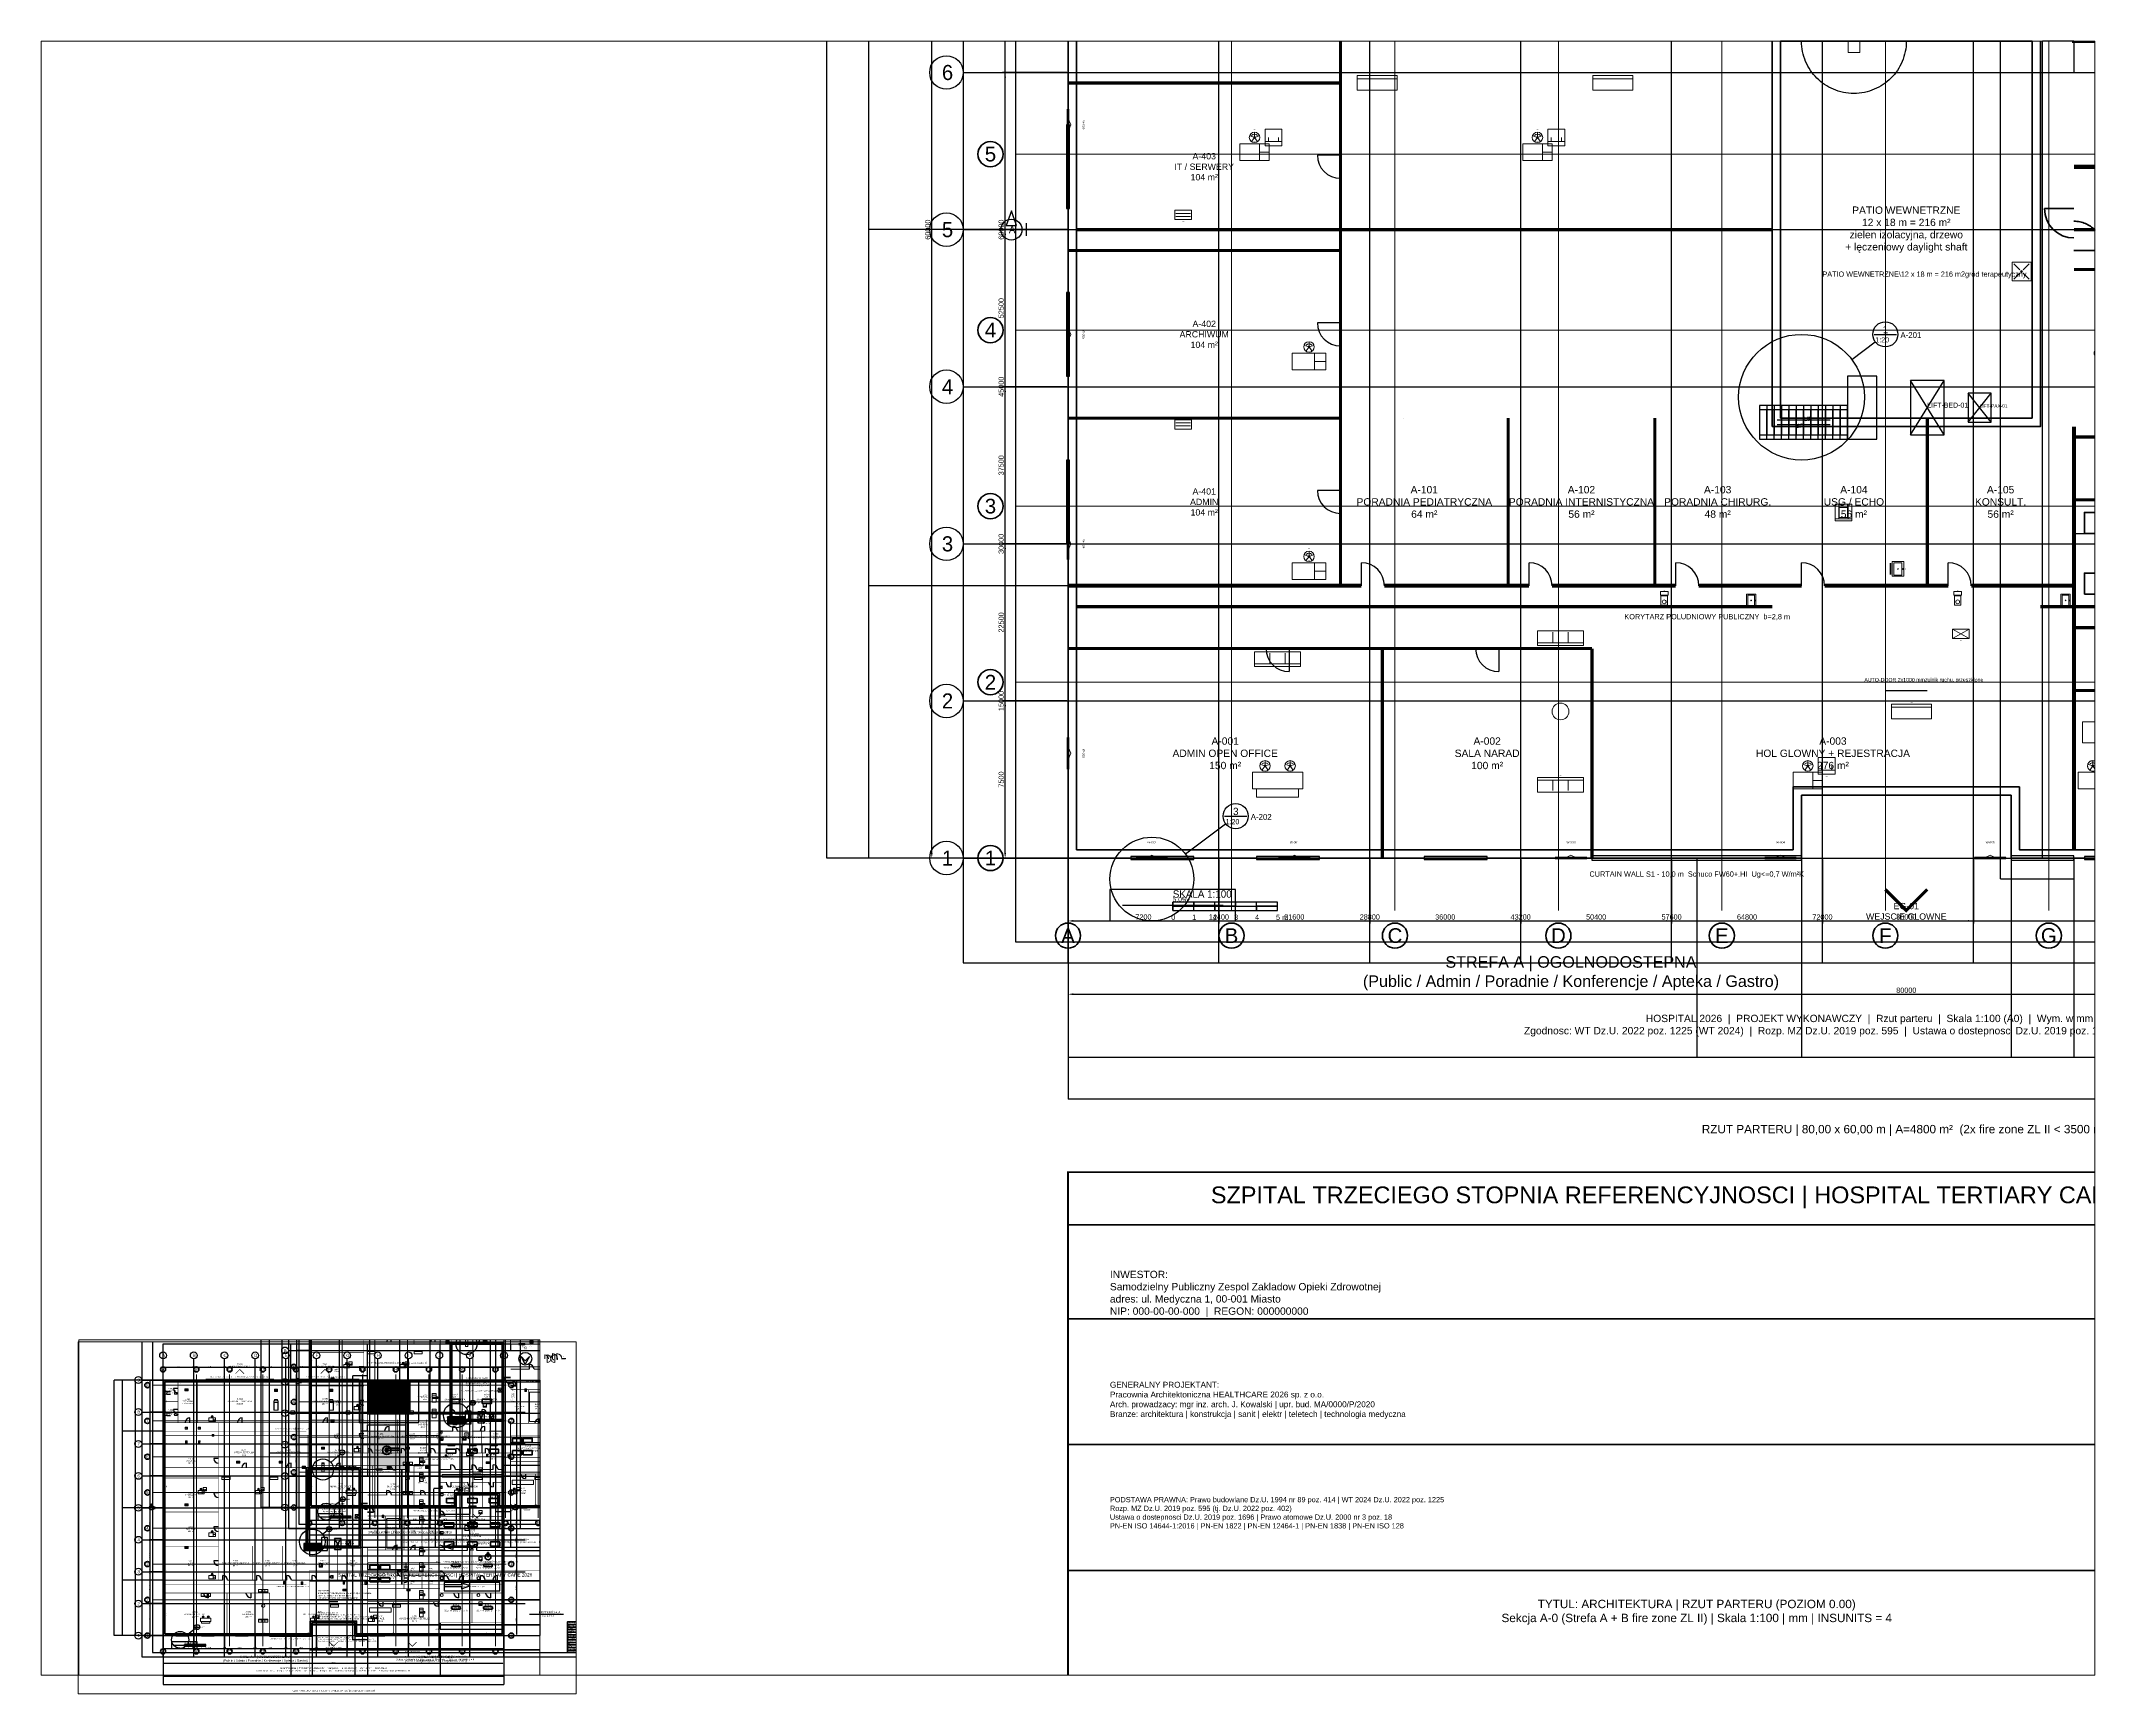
# Paper-space layout 'A0-001 RZUT PARTERU' of a CAD drawing. Header units: millimetres. Extents: x 12 to 992, y 21 to 810.
# The model-space entities are those that its viewports show. They can reach past a viewport. Long polylines and large blocks are cut down to what shows.
import ezdxf
from ezdxf.enums import TextEntityAlignment as Align

# ---------------------------------------------------------------- set-up
doc = ezdxf.new("R2010")
doc.units = ezdxf.units.MM
for name, color, linetype in [('A-ANNO-BORD', 7, 'Continuous'), ('A-ANNO-SBAR', 7, 'Continuous'), ('A-ANNO-VPRT', 7, 'Continuous'), ('A-DETL-SECT', 7, 'Continuous'), ('A-DETL-TITL', 7, 'Continuous'), ('A-DOOR-HOSP', 7, 'Continuous'), ('A-DOOR-LEAD', 7, 'Continuous'), ('A-FURN-BED', 7, 'Continuous'), ('A-FURN-CBT', 7, 'Continuous'), ('A-FURN-CHR', 7, 'Continuous'), ('A-FURN-DSK', 7, 'Continuous'), ('A-FURN-SFA', 7, 'Continuous'), ('A-FURN-TBL', 7, 'Continuous'), ('A-GRID', 7, 'Continuous'), ('A-GRID-BUB', 7, 'Continuous'), ('A-PLMB-BSN', 7, 'Continuous'), ('A-PLMB-SHW', 7, 'Continuous'), ('A-PLMB-UR', 7, 'Continuous'), ('A-PLMB-WC', 7, 'Continuous'), ('A-RAMP', 7, 'Continuous'), ('A-RAMP-DIR', 7, 'Continuous'), ('A-STRS', 7, 'Continuous'), ('A-STRS-DIR', 7, 'Continuous'), ('A-VTRN-ELEV', 7, 'Continuous'), ('A-WALL-FARA-HATCH', 7, 'Continuous'), ('A-WALL-LEAD-HATCH', 7, 'Continuous')]:
    doc.layers.add(name, color=color, linetype=linetype)
doc.layers.add('A-ANNO-DIMS', color=7, linetype='Continuous', lineweight=18, true_color=0xffffff)
for name, color, linetype, lineweight in [('A-ANNO-NOTE', 7, 'Continuous', 25), ('A-ANNO-SYMB', 7, 'Continuous', 25), ('A-ANNO-SYMB-EGRS', 7, 'Continuous', 25), ('A-ANNO-TEXT', 7, 'Continuous', 25), ('A-ANNO-TTLB', 7, 'Continuous', 35), ('A-AREA-HYGN-S1', 11, 'Continuous', 25), ('A-AREA-HYGN-S4', 8, 'Continuous', 25), ('A-AREA-IDEN', 7, 'Continuous', 25), ('A-AREA-MR-4GS', 1, 'Continuous', 25), ('A-DOOR', 30, 'Continuous', 25), ('A-DOOR-FIRE', 1, 'Continuous', 35), ('A-EQPM-MED', 190, 'Continuous', 35), ('A-FLOR-CASE', 32, 'Continuous', 18), ('A-FLOR-FIXT-GRAB', 30, 'Continuous', 25), ('A-FLOR-PLMB', 140, 'Continuous', 18), ('A-GLAZ', 4, 'Continuous', 25), ('A-WALL-EXT', 5, 'Continuous', 50), ('A-WALL-FARA', 210, 'Continuous', 50), ('A-WALL-FIRE', 11, 'Continuous', 50), ('A-WALL-INT', 2, 'Continuous', 35), ('A-WALL-LEAD', 1, 'Continuous', 50), ('S-GRID', 8, 'Continuous', 18), ('S-GRID-IDEN', 7, 'Continuous', 35)]:
    doc.layers.add(name, color=color, linetype=linetype, lineweight=lineweight)
doc.styles.add('HTXT-2.5', font='arial.ttf', dxfattribs={"height": 2.5})
doc.styles.add('HTXT-3.5', font='arial.ttf', dxfattribs={"height": 3.5})
doc.styles.add('HTXT-5', font='arial.ttf', dxfattribs={"height": 5})
doc.styles.add('HTXT-7', font='arial.ttf', dxfattribs={"height": 7})
doc.dimstyles.new('ARCH-ISO', dxfattribs={"dimscale": 100, "dimtxt": 2.5, "dimasz": 2.5, "dimexe": 1.25, "dimexo": 0.625, "dimtad": 1, "dimdec": 0, "dimrnd": 1, "dimdsep": 46, "dimtxsty": 'Standard', "dimcen": 0.09, "dimadec": 0, "dimazin": 0, "dimtfac": 1, "dimtdec": 4, "dimtofl": 0, "dimtmove": 0, "dimatfit": 3, "dimfxl": 1, "dimtolj": 1, "dimtzin": 0, "dimarcsym": 0})
doc.dimstyles.new('ISO-25', dxfattribs={"dimtxt": 2.5, "dimasz": 2.5, "dimexe": 1.25, "dimexo": 0.625, "dimtad": 1, "dimtxsty": 'Standard', "dimcen": 2.5, "dimadec": 0, "dimazin": 0, "dimtfac": 1, "dimtmove": 0, "dimatfit": 3, "dimfxl": 1, "dimarcsym": 0})

# ---------------------------------------------------------------- blocks, each defined once
blk = doc.blocks.new('*D1')
at = {"layer": 'A-ANNO-DIMS', "color": 0, "lineweight": -2, "transparency": 16777216}
for p, q in [((0, -1), (0, -9501)), ((30000, -1), (30000, -9501)), ((2, -9500), (29998, -9500))]:
    blk.add_line(p, q, dxfattribs=at)
at = {"layer": 'A-ANNO-DIMS', "color": 0, "transparency": 16777216}
for points in [[(2, -9500), (2, -9500), (0, -9500)], [(29998, -9500), (29998, -9500), (30000, -9500)]]:
    blk.add_solid(points, dxfattribs=at)
at = {"layer": 'Defpoints', "color": 0, "transparency": 16777216}
for p in [(0, 0), (30000, 0), (30000, -9500)]:
    blk.add_point(p, dxfattribs=at)
at = {"layer": 'A-ANNO-DIMS', "color": 0, "transparency": 16777216, "insert": (15000, -9498), "char_height": 2.5, "attachment_point": 5}
blk.add_mtext('30000', dxfattribs=at)
blk = doc.blocks.new('*D2')
at = {"layer": 'A-ANNO-DIMS', "color": 0, "lineweight": -2, "transparency": 16777216}
for p, q in [((30000, -1), (30000, -9501)), ((35000, -1), (35000, -9501)), ((30002, -9500), (34998, -9500))]:
    blk.add_line(p, q, dxfattribs=at)
at = {"layer": 'A-ANNO-DIMS', "color": 0, "transparency": 16777216}
for points in [[(30002, -9500), (30002, -9500), (30000, -9500)], [(34998, -9500), (34998, -9500), (35000, -9500)]]:
    blk.add_solid(points, dxfattribs=at)
at = {"layer": 'Defpoints', "color": 0, "transparency": 16777216}
for p in [(30000, 0), (35000, 0), (35000, -9500)]:
    blk.add_point(p, dxfattribs=at)
at = {"layer": 'A-ANNO-DIMS', "color": 0, "transparency": 16777216, "insert": (32500, -9498), "char_height": 2.5, "attachment_point": 5}
blk.add_mtext('5000', dxfattribs=at)
blk = doc.blocks.new('*D3')
at = {"layer": 'A-ANNO-DIMS', "color": 0, "lineweight": -2, "transparency": 16777216}
for p, q in [((35000, -1), (35000, -9501)), ((45000, -1), (45000, -9501)), ((35002, -9500), (44998, -9500))]:
    blk.add_line(p, q, dxfattribs=at)
at = {"layer": 'A-ANNO-DIMS', "color": 0, "transparency": 16777216}
for points in [[(35002, -9500), (35002, -9500), (35000, -9500)], [(44998, -9500), (44998, -9500), (45000, -9500)]]:
    blk.add_solid(points, dxfattribs=at)
at = {"layer": 'Defpoints', "color": 0, "transparency": 16777216}
for p in [(35000, 0), (45000, 0), (45000, -9500)]:
    blk.add_point(p, dxfattribs=at)
at = {"layer": 'A-ANNO-DIMS', "color": 0, "transparency": 16777216, "insert": (40000, -9498), "char_height": 2.5, "attachment_point": 5}
blk.add_mtext('10000', dxfattribs=at)
blk = doc.blocks.new('*D4')
at = {"layer": 'A-ANNO-DIMS', "color": 0, "lineweight": -2, "transparency": 16777216}
for p, q in [((45000, -1), (45000, -9501)), ((48000, -1), (48000, -9501)), ((45002, -9500), (47998, -9500))]:
    blk.add_line(p, q, dxfattribs=at)
at = {"layer": 'A-ANNO-DIMS', "color": 0, "transparency": 16777216}
for points in [[(45002, -9500), (45002, -9500), (45000, -9500)], [(47998, -9500), (47998, -9500), (48000, -9500)]]:
    blk.add_solid(points, dxfattribs=at)
at = {"layer": 'Defpoints', "color": 0, "transparency": 16777216}
for p in [(45000, 0), (48000, 0), (48000, -9500)]:
    blk.add_point(p, dxfattribs=at)
at = {"layer": 'A-ANNO-DIMS', "color": 0, "transparency": 16777216, "insert": (46500, -9498), "char_height": 2.5, "attachment_point": 5}
blk.add_mtext('3000', dxfattribs=at)
blk = doc.blocks.new('*D5')
at = {"layer": 'A-ANNO-DIMS', "color": 0, "lineweight": -2, "transparency": 16777216}
for p, q in [((48000, -1), (48000, -9501)), ((65000, -1), (65000, -9501)), ((48002, -9500), (64998, -9500))]:
    blk.add_line(p, q, dxfattribs=at)
at = {"layer": 'A-ANNO-DIMS', "color": 0, "transparency": 16777216}
for points in [[(48002, -9500), (48002, -9500), (48000, -9500)], [(64998, -9500), (64998, -9500), (65000, -9500)]]:
    blk.add_solid(points, dxfattribs=at)
at = {"layer": 'Defpoints', "color": 0, "transparency": 16777216}
for p in [(48000, 0), (65000, 0), (65000, -9500)]:
    blk.add_point(p, dxfattribs=at)
at = {"layer": 'A-ANNO-DIMS', "color": 0, "transparency": 16777216, "insert": (56500, -9498), "char_height": 2.5, "attachment_point": 5}
blk.add_mtext('17000', dxfattribs=at)
blk = doc.blocks.new('*D6')
at = {"layer": 'A-ANNO-DIMS', "color": 0, "lineweight": -2, "transparency": 16777216}
for p, q in [((65000, -1), (65000, -9501)), ((80000, -1), (80000, -9501)), ((65002, -9500), (79998, -9500))]:
    blk.add_line(p, q, dxfattribs=at)
at = {"layer": 'A-ANNO-DIMS', "color": 0, "transparency": 16777216}
for points in [[(65002, -9500), (65002, -9500), (65000, -9500)], [(79998, -9500), (79998, -9500), (80000, -9500)]]:
    blk.add_solid(points, dxfattribs=at)
at = {"layer": 'Defpoints', "color": 0, "transparency": 16777216}
for p in [(65000, 0), (80000, 0), (80000, -9500)]:
    blk.add_point(p, dxfattribs=at)
at = {"layer": 'A-ANNO-DIMS', "color": 0, "transparency": 16777216, "insert": (72500, -9498), "char_height": 2.5, "attachment_point": 5}
blk.add_mtext('15000', dxfattribs=at)
blk = doc.blocks.new('*D7')
at = {"layer": 'A-ANNO-DIMS', "color": 0, "lineweight": -2, "transparency": 16777216}
for p, q in [((0, -1), (0, -11501)), ((80000, -1), (80000, -11501)), ((2, -11500), (79998, -11500))]:
    blk.add_line(p, q, dxfattribs=at)
at = {"layer": 'A-ANNO-DIMS', "color": 0, "transparency": 16777216}
for points in [[(2, -11500), (2, -11500), (0, -11500)], [(79998, -11500), (79998, -11500), (80000, -11500)]]:
    blk.add_solid(points, dxfattribs=at)
at = {"layer": 'Defpoints', "color": 0, "transparency": 16777216}
for p in [(0, 0), (80000, 0), (80000, -11500)]:
    blk.add_point(p, dxfattribs=at)
at = {"layer": 'A-ANNO-DIMS', "color": 0, "transparency": 16777216, "insert": (40000, -11498), "char_height": 2.5, "attachment_point": 5}
blk.add_mtext('80000', dxfattribs=at)
blk = doc.blocks.new('*D8')
at = {"layer": 'A-ANNO-DIMS', "color": 0, "lineweight": -2, "transparency": 16777216}
for p, q in [((-1, 13000), (-9501, 13000)), ((-9500, 2), (-9500, 12998)), ((-1, 0), (-9501, 0))]:
    blk.add_line(p, q, dxfattribs=at)
at = {"layer": 'A-ANNO-DIMS', "color": 0, "transparency": 16777216}
for points in [[(-9500, 12998), (-9500, 12998), (-9500, 13000)], [(-9500, 2), (-9500, 2), (-9500, 0)]]:
    blk.add_solid(points, dxfattribs=at)
at = {"layer": 'Defpoints', "color": 0, "transparency": 16777216}
for p in [(-9500, 13000), (0, 13000), (0, 0)]:
    blk.add_point(p, dxfattribs=at)
at = {"layer": 'A-ANNO-DIMS', "color": 0, "transparency": 16777216, "insert": (-9502, 6500), "char_height": 2.5, "attachment_point": 5, "rotation": 90}
blk.add_mtext('13000', dxfattribs=at)
blk = doc.blocks.new('*D9')
at = {"layer": 'A-ANNO-DIMS', "color": 0, "lineweight": -2, "transparency": 16777216}
for p, q in [((-1, 30000), (-9501, 30000)), ((-9500, 13003), (-9500, 29998)), ((-1, 13000), (-9501, 13000))]:
    blk.add_line(p, q, dxfattribs=at)
at = {"layer": 'A-ANNO-DIMS', "color": 0, "transparency": 16777216}
for points in [[(-9500, 29998), (-9500, 29998), (-9500, 30000)], [(-9500, 13003), (-9500, 13003), (-9500, 13000)]]:
    blk.add_solid(points, dxfattribs=at)
at = {"layer": 'Defpoints', "color": 0, "transparency": 16777216}
for p in [(-9500, 30000), (0, 30000), (0, 13000)]:
    blk.add_point(p, dxfattribs=at)
at = {"layer": 'A-ANNO-DIMS', "color": 0, "transparency": 16777216, "insert": (-9502, 21500), "char_height": 2.5, "attachment_point": 5, "rotation": 90}
blk.add_mtext('17000', dxfattribs=at)
blk = doc.blocks.new('*D10')
at = {"layer": 'A-ANNO-DIMS', "color": 0, "lineweight": -2, "transparency": 16777216}
for p, q in [((-1, 48000), (-9501, 48000)), ((-9500, 30003), (-9500, 47998)), ((-1, 30000), (-9501, 30000))]:
    blk.add_line(p, q, dxfattribs=at)
at = {"layer": 'A-ANNO-DIMS', "color": 0, "transparency": 16777216}
for points in [[(-9500, 47998), (-9500, 47998), (-9500, 48000)], [(-9500, 30003), (-9500, 30003), (-9500, 30000)]]:
    blk.add_solid(points, dxfattribs=at)
at = {"layer": 'Defpoints', "color": 0, "transparency": 16777216}
for p in [(-9500, 48000), (0, 48000), (0, 30000)]:
    blk.add_point(p, dxfattribs=at)
at = {"layer": 'A-ANNO-DIMS', "color": 0, "transparency": 16777216, "insert": (-9502, 39000), "char_height": 2.5, "attachment_point": 5, "rotation": 90}
blk.add_mtext('18000', dxfattribs=at)
blk = doc.blocks.new('*D11')
at = {"layer": 'A-ANNO-DIMS', "color": 0, "lineweight": -2, "transparency": 16777216}
for p, q in [((-1, 60000), (-9501, 60000)), ((-9500, 48003), (-9500, 59998)), ((-1, 48000), (-9501, 48000))]:
    blk.add_line(p, q, dxfattribs=at)
at = {"layer": 'A-ANNO-DIMS', "color": 0, "transparency": 16777216}
for points in [[(-9500, 59998), (-9500, 59998), (-9500, 60000)], [(-9500, 48003), (-9500, 48003), (-9500, 48000)]]:
    blk.add_solid(points, dxfattribs=at)
at = {"layer": 'Defpoints', "color": 0, "transparency": 16777216}
for p in [(-9500, 60000), (0, 60000), (0, 48000)]:
    blk.add_point(p, dxfattribs=at)
at = {"layer": 'A-ANNO-DIMS', "color": 0, "transparency": 16777216, "insert": (-9502, 54000), "char_height": 2.5, "attachment_point": 5, "rotation": 90}
blk.add_mtext('12000', dxfattribs=at)
blk = doc.blocks.new('*D12')
at = {"layer": 'A-ANNO-DIMS', "color": 0, "lineweight": -2, "transparency": 16777216}
for p, q in [((-1, 60000), (-11501, 60000)), ((-11500, 2), (-11500, 59998)), ((-1, 0), (-11501, 0))]:
    blk.add_line(p, q, dxfattribs=at)
at = {"layer": 'A-ANNO-DIMS', "color": 0, "transparency": 16777216}
for points in [[(-11500, 59998), (-11500, 59998), (-11500, 60000)], [(-11500, 2), (-11500, 2), (-11500, 0)]]:
    blk.add_solid(points, dxfattribs=at)
at = {"layer": 'Defpoints', "color": 0, "transparency": 16777216}
for p in [(-11500, 60000), (0, 60000), (0, 0)]:
    blk.add_point(p, dxfattribs=at)
at = {"layer": 'A-ANNO-DIMS', "color": 0, "transparency": 16777216, "insert": (-11502, 30000), "char_height": 2.5, "attachment_point": 5, "rotation": 90}
blk.add_mtext('60000', dxfattribs=at)
blk = doc.blocks.new('*D13')
at = {"layer": 'A-ANNO-DIMS', "color": 0, "lineweight": -2, "transparency": 16777216}
for p, q in [((0, 60001), (0, 68501)), ((3, 68500), (29998, 68500)), ((30000, 60001), (30000, 68501))]:
    blk.add_line(p, q, dxfattribs=at)
at = {"layer": 'A-ANNO-DIMS', "color": 0, "transparency": 16777216}
for points in [[(3, 68500), (3, 68500), (0, 68500)], [(29998, 68500), (29998, 68500), (30000, 68500)]]:
    blk.add_solid(points, dxfattribs=at)
at = {"layer": 'Defpoints', "color": 0, "transparency": 16777216}
for p in [(30000, 68500), (0, 60000), (30000, 60000)]:
    blk.add_point(p, dxfattribs=at)
at = {"layer": 'A-ANNO-DIMS', "color": 0, "transparency": 16777216, "insert": (15000, 68502), "char_height": 2.5, "attachment_point": 5}
blk.add_mtext('30000', dxfattribs=at)
blk = doc.blocks.new('*D14')
at = {"layer": 'A-ANNO-DIMS', "color": 0, "lineweight": -2, "transparency": 16777216}
for p, q in [((30000, 60001), (30000, 68501)), ((30002, 68500), (47998, 68500)), ((48000, 60001), (48000, 68501))]:
    blk.add_line(p, q, dxfattribs=at)
at = {"layer": 'A-ANNO-DIMS', "color": 0, "transparency": 16777216}
for points in [[(30002, 68500), (30002, 68500), (30000, 68500)], [(47998, 68500), (47998, 68500), (48000, 68500)]]:
    blk.add_solid(points, dxfattribs=at)
at = {"layer": 'Defpoints', "color": 0, "transparency": 16777216}
for p in [(48000, 68500), (30000, 60000), (48000, 60000)]:
    blk.add_point(p, dxfattribs=at)
at = {"layer": 'A-ANNO-DIMS', "color": 0, "transparency": 16777216, "insert": (39000, 68502), "char_height": 2.5, "attachment_point": 5}
blk.add_mtext('18000', dxfattribs=at)
blk = doc.blocks.new('*D15')
at = {"layer": 'A-ANNO-DIMS', "color": 0, "lineweight": -2, "transparency": 16777216}
for p, q in [((48000, 60001), (48000, 68501)), ((48002, 68500), (64998, 68500)), ((65000, 60001), (65000, 68501))]:
    blk.add_line(p, q, dxfattribs=at)
at = {"layer": 'A-ANNO-DIMS', "color": 0, "transparency": 16777216}
for points in [[(48002, 68500), (48002, 68500), (48000, 68500)], [(64998, 68500), (64998, 68500), (65000, 68500)]]:
    blk.add_solid(points, dxfattribs=at)
at = {"layer": 'Defpoints', "color": 0, "transparency": 16777216}
for p in [(65000, 68500), (48000, 60000), (65000, 60000)]:
    blk.add_point(p, dxfattribs=at)
at = {"layer": 'A-ANNO-DIMS', "color": 0, "transparency": 16777216, "insert": (56500, 68502), "char_height": 2.5, "attachment_point": 5}
blk.add_mtext('17000', dxfattribs=at)
blk = doc.blocks.new('*D16')
at = {"layer": 'A-ANNO-DIMS', "color": 0, "lineweight": -2, "transparency": 16777216}
for p, q in [((65000, 60001), (65000, 68501)), ((65002, 68500), (79998, 68500)), ((80000, 60001), (80000, 68501))]:
    blk.add_line(p, q, dxfattribs=at)
at = {"layer": 'A-ANNO-DIMS', "color": 0, "transparency": 16777216}
for points in [[(65002, 68500), (65002, 68500), (65000, 68500)], [(79998, 68500), (79998, 68500), (80000, 68500)]]:
    blk.add_solid(points, dxfattribs=at)
at = {"layer": 'Defpoints', "color": 0, "transparency": 16777216}
for p in [(80000, 68500), (65000, 60000), (80000, 60000)]:
    blk.add_point(p, dxfattribs=at)
at = {"layer": 'A-ANNO-DIMS', "color": 0, "transparency": 16777216, "insert": (72500, 68502), "char_height": 2.5, "attachment_point": 5}
blk.add_mtext('15000', dxfattribs=at)
blk = doc.blocks.new('*D17')
at = {"layer": 'A-ANNO-DIMS', "color": 0, "lineweight": -2, "transparency": 16777216}
for p, q in [((80001, 20000), (88501, 20000)), ((88500, 3), (88500, 19998)), ((80001, 0), (88501, 0))]:
    blk.add_line(p, q, dxfattribs=at)
at = {"layer": 'A-ANNO-DIMS', "color": 0, "transparency": 16777216}
for points in [[(88500, 19998), (88500, 19998), (88500, 20000)], [(88500, 3), (88500, 3), (88500, 0)]]:
    blk.add_solid(points, dxfattribs=at)
at = {"layer": 'Defpoints', "color": 0, "transparency": 16777216}
for p in [(80000, 20000), (88500, 20000), (80000, 0)]:
    blk.add_point(p, dxfattribs=at)
at = {"layer": 'A-ANNO-DIMS', "color": 0, "transparency": 16777216, "insert": (88498, 10000), "char_height": 2.5, "attachment_point": 5, "rotation": 90}
blk.add_mtext('20000', dxfattribs=at)
blk = doc.blocks.new('*D18')
at = {"layer": 'A-ANNO-DIMS', "color": 0, "lineweight": -2, "transparency": 16777216}
for p, q in [((80001, 40000), (88501, 40000)), ((88500, 20003), (88500, 39998)), ((80001, 20000), (88501, 20000))]:
    blk.add_line(p, q, dxfattribs=at)
at = {"layer": 'A-ANNO-DIMS', "color": 0, "transparency": 16777216}
for points in [[(88500, 39998), (88500, 39998), (88500, 40000)], [(88500, 20003), (88500, 20003), (88500, 20000)]]:
    blk.add_solid(points, dxfattribs=at)
at = {"layer": 'Defpoints', "color": 0, "transparency": 16777216}
for p in [(80000, 40000), (88500, 40000), (80000, 20000)]:
    blk.add_point(p, dxfattribs=at)
at = {"layer": 'A-ANNO-DIMS', "color": 0, "transparency": 16777216, "insert": (88498, 30000), "char_height": 2.5, "attachment_point": 5, "rotation": 90}
blk.add_mtext('20000', dxfattribs=at)
blk = doc.blocks.new('*D19')
at = {"layer": 'A-ANNO-DIMS', "color": 0, "lineweight": -2, "transparency": 16777216}
for p, q in [((80001, 60000), (88501, 60000)), ((88500, 40003), (88500, 59998)), ((80001, 40000), (88501, 40000))]:
    blk.add_line(p, q, dxfattribs=at)
at = {"layer": 'A-ANNO-DIMS', "color": 0, "transparency": 16777216}
for points in [[(88500, 59998), (88500, 59998), (88500, 60000)], [(88500, 40003), (88500, 40003), (88500, 40000)]]:
    blk.add_solid(points, dxfattribs=at)
at = {"layer": 'Defpoints', "color": 0, "transparency": 16777216}
for p in [(80000, 60000), (88500, 60000), (80000, 40000)]:
    blk.add_point(p, dxfattribs=at)
at = {"layer": 'A-ANNO-DIMS', "color": 0, "transparency": 16777216, "insert": (88498, 50000), "char_height": 2.5, "attachment_point": 5, "rotation": 90}
blk.add_mtext('20000', dxfattribs=at)
blk = doc.blocks.new('*D20')
at = {"layer": 'A-ANNO-DIMS', "color": 0, "lineweight": -2, "transparency": 16777216}
for p, q in [((47999, 60000), (46499, 60000)), ((46500, 2), (46500, 59998)), ((47999, 0), (46499, 0))]:
    blk.add_line(p, q, dxfattribs=at)
at = {"layer": 'A-ANNO-DIMS', "color": 0, "transparency": 16777216}
for points in [[(46500, 59998), (46500, 59998), (46500, 60000)], [(46500, 2), (46500, 2), (46500, 0)]]:
    blk.add_solid(points, dxfattribs=at)
at = {"layer": 'Defpoints', "color": 0, "transparency": 16777216}
for p in [(46500, 60000), (48000, 60000), (48000, 0)]:
    blk.add_point(p, dxfattribs=at)
at = {"layer": 'A-ANNO-DIMS', "color": 0, "transparency": 16777216, "insert": (46498, 30000), "char_height": 2.5, "attachment_point": 5, "rotation": 90}
blk.add_mtext('FIRE WALL REI 60 = 60000', dxfattribs=at)
blk = doc.blocks.new('*D21')
at = {"layer": 'A-ANNO-DIMS', "color": 0, "lineweight": -2, "transparency": 16777216}
for p, q in [((48000, 38999), (48000, 37499)), ((57000, 38999), (57000, 37499)), ((48002, 37500), (56998, 37500))]:
    blk.add_line(p, q, dxfattribs=at)
at = {"layer": 'A-ANNO-DIMS', "color": 0, "transparency": 16777216}
for points in [[(48002, 37500), (48002, 37500), (48000, 37500)], [(56998, 37500), (56998, 37500), (57000, 37500)]]:
    blk.add_solid(points, dxfattribs=at)
at = {"layer": 'Defpoints', "color": 0, "transparency": 16777216}
for p in [(48000, 39000), (57000, 39000), (57000, 37500)]:
    blk.add_point(p, dxfattribs=at)
at = {"layer": 'A-ANNO-DIMS', "color": 0, "transparency": 16777216, "insert": (52500, 37502), "char_height": 2.5, "attachment_point": 5}
blk.add_mtext('OR-1 9000', dxfattribs=at)
blk = doc.blocks.new('*D22')
at = {"layer": 'A-ANNO-DIMS', "color": 0, "lineweight": -2, "transparency": 16777216}
for p, q in [((47999, 48000), (46499, 48000)), ((46500, 39003), (46500, 47998)), ((47999, 39000), (46499, 39000))]:
    blk.add_line(p, q, dxfattribs=at)
at = {"layer": 'A-ANNO-DIMS', "color": 0, "transparency": 16777216}
for points in [[(46500, 47998), (46500, 47998), (46500, 48000)], [(46500, 39003), (46500, 39003), (46500, 39000)]]:
    blk.add_solid(points, dxfattribs=at)
at = {"layer": 'Defpoints', "color": 0, "transparency": 16777216}
for p in [(46500, 48000), (48000, 48000), (48000, 39000)]:
    blk.add_point(p, dxfattribs=at)
at = {"layer": 'A-ANNO-DIMS', "color": 0, "transparency": 16777216, "insert": (46498, 43500), "char_height": 2.5, "attachment_point": 5, "rotation": 90}
blk.add_mtext('OR-1 9000', dxfattribs=at)
blk = doc.blocks.new('*D23')
at = {"layer": 'A-ANNO-DIMS', "color": 0, "lineweight": -2, "transparency": 16777216}
for p, q in [((65000, 29999), (65000, 28499)), ((72000, 29999), (72000, 28499)), ((65002, 28500), (71998, 28500))]:
    blk.add_line(p, q, dxfattribs=at)
at = {"layer": 'A-ANNO-DIMS', "color": 0, "transparency": 16777216}
for points in [[(65002, 28500), (65002, 28500), (65000, 28500)], [(71998, 28500), (71998, 28500), (72000, 28500)]]:
    blk.add_solid(points, dxfattribs=at)
at = {"layer": 'Defpoints', "color": 0, "transparency": 16777216}
for p in [(65000, 30000), (72000, 30000), (72000, 28500)]:
    blk.add_point(p, dxfattribs=at)
at = {"layer": 'A-ANNO-DIMS', "color": 0, "transparency": 16777216, "insert": (68500, 28502), "char_height": 2.5, "attachment_point": 5}
blk.add_mtext('INP-01 L=7000', dxfattribs=at)
blk = doc.blocks.new('*D24')
at = {"layer": 'A-ANNO-DIMS', "color": 0, "lineweight": -2, "transparency": 16777216}
for p, q in [((64999, 34500), (63499, 34500)), ((63500, 30003), (63500, 34498)), ((64999, 30000), (63499, 30000))]:
    blk.add_line(p, q, dxfattribs=at)
at = {"layer": 'A-ANNO-DIMS', "color": 0, "transparency": 16777216}
for points in [[(63500, 34498), (63500, 34498), (63500, 34500)], [(63500, 30003), (63500, 30003), (63500, 30000)]]:
    blk.add_solid(points, dxfattribs=at)
at = {"layer": 'Defpoints', "color": 0, "transparency": 16777216}
for p in [(63500, 34500), (65000, 34500), (65000, 30000)]:
    blk.add_point(p, dxfattribs=at)
at = {"layer": 'A-ANNO-DIMS', "color": 0, "transparency": 16777216, "insert": (63498, 32250), "char_height": 2.5, "attachment_point": 5, "rotation": 90}
blk.add_mtext('B=4500', dxfattribs=at)
blk = doc.blocks.new('*D25')
at = {"layer": 'A-ANNO-DIMS', "color": 0, "lineweight": -2, "transparency": 16777216}
for p, q in [((65000, 2999), (65000, 1499)), ((80000, 2999), (80000, 1499)), ((65002, 1500), (79998, 1500))]:
    blk.add_line(p, q, dxfattribs=at)
at = {"layer": 'A-ANNO-DIMS', "color": 0, "transparency": 16777216}
for points in [[(65002, 1500), (65002, 1500), (65000, 1500)], [(79998, 1500), (79998, 1500), (80000, 1500)]]:
    blk.add_solid(points, dxfattribs=at)
at = {"layer": 'Defpoints', "color": 0, "transparency": 16777216}
for p in [(65000, 3000), (80000, 3000), (80000, 1500)]:
    blk.add_point(p, dxfattribs=at)
at = {"layer": 'A-ANNO-DIMS', "color": 0, "transparency": 16777216, "insert": (72500, 1502), "char_height": 2.5, "attachment_point": 5}
blk.add_mtext('SOR corridor', dxfattribs=at)
blk = doc.blocks.new('*D26')
at = {"layer": 'A-ANNO-DIMS', "color": 0, "lineweight": -2, "transparency": 16777216}
for p, q in [((48000, 16999), (48000, 15499)), ((57000, 16999), (57000, 15499)), ((48002, 15500), (56998, 15500))]:
    blk.add_line(p, q, dxfattribs=at)
at = {"layer": 'A-ANNO-DIMS', "color": 0, "transparency": 16777216}
for points in [[(48002, 15500), (48002, 15500), (48000, 15500)], [(56998, 15500), (56998, 15500), (57000, 15500)]]:
    blk.add_solid(points, dxfattribs=at)
at = {"layer": 'Defpoints', "color": 0, "transparency": 16777216}
for p in [(48000, 17000), (57000, 17000), (57000, 15500)]:
    blk.add_point(p, dxfattribs=at)
at = {"layer": 'A-ANNO-DIMS', "color": 0, "transparency": 16777216, "insert": (52500, 15502), "char_height": 2.5, "attachment_point": 5}
blk.add_mtext('TC CT L=9000 (Pb 2mm)', dxfattribs=at)
blk = doc.blocks.new('*D27')
at = {"layer": 'A-ANNO-DIMS', "color": 0, "lineweight": -2, "transparency": 16777216}
for p, q in [((48000, 48001), (48000, 49501)), ((48002, 49500), (56998, 49500)), ((57000, 48001), (57000, 49501))]:
    blk.add_line(p, q, dxfattribs=at)
at = {"layer": 'A-ANNO-DIMS', "color": 0, "transparency": 16777216}
for points in [[(48002, 49500), (48002, 49500), (48000, 49500)], [(56998, 49500), (56998, 49500), (57000, 49500)]]:
    blk.add_solid(points, dxfattribs=at)
at = {"layer": 'Defpoints', "color": 0, "transparency": 16777216}
for p in [(57000, 49500), (48000, 48000), (57000, 48000)]:
    blk.add_point(p, dxfattribs=at)
at = {"layer": 'A-ANNO-DIMS', "color": 0, "transparency": 16777216, "insert": (52500, 49502), "char_height": 2.5, "attachment_point": 5}
blk.add_mtext('MR L=9000 (4GS+Faraday)', dxfattribs=at)
blk = doc.blocks.new('*D28')
at = {"layer": 'A-ANNO-DIMS', "color": 0, "lineweight": -2, "transparency": 16777216}
for p, q in [((47999, 61000), (44499, 61000)), ((44500, -998), (44500, 60998)), ((47999, -1000), (44499, -1000))]:
    blk.add_line(p, q, dxfattribs=at)
at = {"layer": 'A-ANNO-DIMS', "color": 0, "transparency": 16777216}
for points in [[(44500, 60998), (44500, 60998), (44500, 61000)], [(44500, -998), (44500, -998), (44500, -1000)]]:
    blk.add_solid(points, dxfattribs=at)
at = {"layer": 'Defpoints', "color": 0, "transparency": 16777216}
for p in [(44500, 61000), (48000, 61000), (48000, -1000)]:
    blk.add_point(p, dxfattribs=at)
at = {"layer": 'A-ANNO-DIMS', "color": 0, "transparency": 16777216, "insert": (44498, 30000), "char_height": 2.5, "attachment_point": 5, "rotation": 90}
blk.add_mtext('62000', dxfattribs=at)
blk = doc.blocks.new('DOOR-SINGLE-900-2100')
at = {"layer": 'A-ANNO-DIMS'}
for p, q in [((-450, 0), (-450, 900)), ((-450, -20), (-450, 20)), ((450, -20), (450, 20))]:
    blk.add_line(p, q, dxfattribs=at)
blk.add_arc((-450, 0), 900, 0, 90, dxfattribs=at)
at = {"layer": 'A-ANNO-DIMS', "flags": 1}
for tag in ['ACOUSTIC_DB', 'ROOM_FROM', 'FIRE_CLASS', 'HEIGHT_MM', 'SWING_DIR', 'WIDTH_MM', 'ROOM_TO', 'LEAF_DIR', 'SILL_MM', 'TYPE', 'LEAD', 'REI', 'RC']:
    blk.add_attdef(tag, text='', height=80, dxfattribs=at).set_placement((0, 0), align=Align.MIDDLE_CENTER)
at = {"layer": 'A-ANNO-DIMS'}
blk.add_attdef('NUMBER', text='', height=80, dxfattribs=at).set_placement((0, 450), align=Align.MIDDLE_CENTER)
blk = doc.blocks.new('DOOR-HOSP-1800-2100')
at = {"layer": 'A-ANNO-DIMS'}
for p, q in [((-900, 0), (-900, 900)), ((-900, -20), (-900, 20)), ((-900, 0), (-900, -900)), ((900, 0), (900, 900)), ((900, -20), (900, 20)), ((900, 0), (900, -900))]:
    blk.add_line(p, q, dxfattribs=at)
for centre, start, end in [((-900, 0), 0, 90), ((-900, 0), 270, 0), ((900, 0), 90, 180), ((900, 0), 180, 270)]:
    blk.add_arc(centre, 900, start, end, dxfattribs=at)
at = {"layer": 'A-ANNO-DIMS', "flags": 1}
for tag in ['ACOUSTIC_DB', 'ROOM_FROM', 'FIRE_CLASS', 'HEIGHT_MM', 'SWING_DIR', 'WIDTH_MM', 'ROOM_TO', 'LEAF_DIR', 'SILL_MM', 'TYPE', 'LEAD', 'REI', 'RC']:
    blk.add_attdef(tag, text='', height=126, dxfattribs=at).set_placement((0, 0), align=Align.MIDDLE_CENTER)
at = {"layer": 'A-ANNO-DIMS'}
blk.add_attdef('NUMBER', text='', height=126, dxfattribs=at).set_placement((0, 900), align=Align.MIDDLE_CENTER)
blk = doc.blocks.new('DOOR-LEAD-1200-2100')
at = {"layer": 'A-ANNO-DIMS'}
for p, q in [((-600, 0), (-600, 1200)), ((-640, -20), (-640, 20)), ((-600, -20), (-600, 20)), ((600, -20), (600, 20)), ((640, -20), (640, 20)), ((-390, -140), (-510, -140)), ((-510, -140), (-510, -260)), ((-510, -260), (-390, -260)), ((-390, -260), (-390, -140))]:
    blk.add_line(p, q, dxfattribs=at)
blk.add_arc((-600, 0), 1200, 0, 90, dxfattribs=at)
at = {"layer": 'A-ANNO-DIMS', "flags": 1}
for tag in ['ACOUSTIC_DB', 'ROOM_FROM', 'FIRE_CLASS', 'HEIGHT_MM', 'SWING_DIR', 'WIDTH_MM', 'ROOM_TO', 'LEAF_DIR', 'SILL_MM', 'TYPE', 'LEAD', 'REI', 'RC']:
    blk.add_attdef(tag, text='', height=84, dxfattribs=at).set_placement((0, 0), align=Align.MIDDLE_CENTER)
at = {"layer": 'A-ANNO-DIMS'}
blk.add_attdef('NUMBER', text='', height=84, dxfattribs=at).set_placement((0, 600), align=Align.MIDDLE_CENTER)
blk = doc.blocks.new('DOOR-FIRE-1200-2100')
at = {"layer": 'A-ANNO-DIMS'}
for p, q in [((-600, 0), (-600, 1200)), ((-600, -20), (-600, 20)), ((-550, -60), (-550, 60)), ((550, -60), (550, 60)), ((600, -20), (600, 20))]:
    blk.add_line(p, q, dxfattribs=at)
blk.add_circle((-500, -100), 60, dxfattribs=at)
blk.add_arc((-600, 0), 1200, 0, 90, dxfattribs=at)
at = {"layer": 'A-ANNO-DIMS', "flags": 1}
for tag in ['ACOUSTIC_DB', 'ROOM_FROM', 'FIRE_CLASS', 'HEIGHT_MM', 'SWING_DIR', 'WIDTH_MM', 'ROOM_TO', 'LEAF_DIR', 'SILL_MM', 'TYPE', 'LEAD', 'REI', 'RC']:
    blk.add_attdef(tag, text='', height=84, dxfattribs=at).set_placement((0, 0), align=Align.MIDDLE_CENTER)
at = {"layer": 'A-ANNO-DIMS'}
blk.add_attdef('NUMBER', text='', height=84, dxfattribs=at).set_placement((0, 600), align=Align.MIDDLE_CENTER)
blk = doc.blocks.new('DOOR-SLIDING-1000-2100')
at = {"layer": 'A-ANNO-DIMS'}
for p, q in [((-500, 80), (500, 80)), ((-500, -20), (-500, 20)), ((-470, 0), (470, 0)), ((-300, 40), (300, 40)), ((250, 60), (300, 40)), ((250, 20), (300, 40)), ((500, -20), (500, 20))]:
    blk.add_line(p, q, dxfattribs=at)
at = {"layer": 'A-ANNO-DIMS', "flags": 1}
for tag in ['ACOUSTIC_DB', 'ROOM_FROM', 'FIRE_CLASS', 'HEIGHT_MM', 'SWING_DIR', 'WIDTH_MM', 'ROOM_TO', 'LEAF_DIR', 'SILL_MM', 'TYPE', 'LEAD', 'REI', 'RC']:
    blk.add_attdef(tag, text='', height=80, dxfattribs=at).set_placement((0, 0), align=Align.MIDDLE_CENTER)
at = {"layer": 'A-ANNO-DIMS'}
blk.add_attdef('NUMBER', text='', height=80, dxfattribs=at).set_placement((0, 500), align=Align.MIDDLE_CENTER)
blk = doc.blocks.new('*D37')
at = {"layer": 'A-ANNO-DIMS', "color": 0, "lineweight": -2, "transparency": 16777216}
for p, q in [((0, -62), (0, -3125)), ((7200, -62), (7200, -3125)), ((250, -3000), (6950, -3000))]:
    blk.add_line(p, q, dxfattribs=at)
at = {"layer": 'A-ANNO-DIMS', "color": 0, "transparency": 16777216}
for points in [[(250, -2958), (250, -3042), (0, -3000)], [(6950, -2958), (6950, -3042), (7200, -3000)]]:
    blk.add_solid(points, dxfattribs=at)
at = {"layer": 'Defpoints', "color": 0, "transparency": 16777216}
for p in [(0, 0), (7200, 0), (7200, -3000)]:
    blk.add_point(p, dxfattribs=at)
at = {"layer": 'A-ANNO-DIMS', "color": 0, "transparency": 16777216, "insert": (3600, -2812), "char_height": 250, "attachment_point": 5}
blk.add_mtext('\\A1;7200', dxfattribs=at)
blk = doc.blocks.new('*D38')
at = {"layer": 'A-ANNO-DIMS', "color": 0, "lineweight": -2, "transparency": 16777216}
for p, q in [((0, -62), (0, -3125)), ((14400, -62), (14400, -3125)), ((250, -3000), (14150, -3000))]:
    blk.add_line(p, q, dxfattribs=at)
at = {"layer": 'A-ANNO-DIMS', "color": 0, "transparency": 16777216}
for points in [[(250, -2958), (250, -3042), (0, -3000)], [(14150, -2958), (14150, -3042), (14400, -3000)]]:
    blk.add_solid(points, dxfattribs=at)
at = {"layer": 'Defpoints', "color": 0, "transparency": 16777216}
for p in [(0, 0), (14400, 0), (14400, -3000)]:
    blk.add_point(p, dxfattribs=at)
at = {"layer": 'A-ANNO-DIMS', "color": 0, "transparency": 16777216, "insert": (7200, -2812), "char_height": 250, "attachment_point": 5}
blk.add_mtext('\\A1;14400', dxfattribs=at)
blk = doc.blocks.new('*D39')
at = {"layer": 'A-ANNO-DIMS', "color": 0, "lineweight": -2, "transparency": 16777216}
for p, q in [((0, -62), (0, -3125)), ((21600, -62), (21600, -3125)), ((250, -3000), (21350, -3000))]:
    blk.add_line(p, q, dxfattribs=at)
at = {"layer": 'A-ANNO-DIMS', "color": 0, "transparency": 16777216}
for points in [[(250, -2958), (250, -3042), (0, -3000)], [(21350, -2958), (21350, -3042), (21600, -3000)]]:
    blk.add_solid(points, dxfattribs=at)
at = {"layer": 'Defpoints', "color": 0, "transparency": 16777216}
for p in [(0, 0), (21600, 0), (21600, -3000)]:
    blk.add_point(p, dxfattribs=at)
at = {"layer": 'A-ANNO-DIMS', "color": 0, "transparency": 16777216, "insert": (10800, -2812), "char_height": 250, "attachment_point": 5}
blk.add_mtext('\\A1;21600', dxfattribs=at)
blk = doc.blocks.new('*D40')
at = {"layer": 'A-ANNO-DIMS', "color": 0, "lineweight": -2, "transparency": 16777216}
for p, q in [((0, -62), (0, -3125)), ((28800, -62), (28800, -3125)), ((250, -3000), (28550, -3000))]:
    blk.add_line(p, q, dxfattribs=at)
at = {"layer": 'A-ANNO-DIMS', "color": 0, "transparency": 16777216}
for points in [[(250, -2958), (250, -3042), (0, -3000)], [(28550, -2958), (28550, -3042), (28800, -3000)]]:
    blk.add_solid(points, dxfattribs=at)
at = {"layer": 'Defpoints', "color": 0, "transparency": 16777216}
for p in [(0, 0), (28800, 0), (28800, -3000)]:
    blk.add_point(p, dxfattribs=at)
at = {"layer": 'A-ANNO-DIMS', "color": 0, "transparency": 16777216, "insert": (14400, -2812), "char_height": 250, "attachment_point": 5}
blk.add_mtext('\\A1;28800', dxfattribs=at)
blk = doc.blocks.new('*D41')
at = {"layer": 'A-ANNO-DIMS', "color": 0, "lineweight": -2, "transparency": 16777216}
for p, q in [((0, -62), (0, -3125)), ((36000, -62), (36000, -3125)), ((250, -3000), (35750, -3000))]:
    blk.add_line(p, q, dxfattribs=at)
at = {"layer": 'A-ANNO-DIMS', "color": 0, "transparency": 16777216}
for points in [[(250, -2958), (250, -3042), (0, -3000)], [(35750, -2958), (35750, -3042), (36000, -3000)]]:
    blk.add_solid(points, dxfattribs=at)
at = {"layer": 'Defpoints', "color": 0, "transparency": 16777216}
for p in [(0, 0), (36000, 0), (36000, -3000)]:
    blk.add_point(p, dxfattribs=at)
at = {"layer": 'A-ANNO-DIMS', "color": 0, "transparency": 16777216, "insert": (18000, -2812), "char_height": 250, "attachment_point": 5}
blk.add_mtext('\\A1;36000', dxfattribs=at)
blk = doc.blocks.new('*D42')
at = {"layer": 'A-ANNO-DIMS', "color": 0, "lineweight": -2, "transparency": 16777216}
for p, q in [((0, -62), (0, -3125)), ((43200, -62), (43200, -3125)), ((250, -3000), (42950, -3000))]:
    blk.add_line(p, q, dxfattribs=at)
at = {"layer": 'A-ANNO-DIMS', "color": 0, "transparency": 16777216}
for points in [[(250, -2958), (250, -3042), (0, -3000)], [(42950, -2958), (42950, -3042), (43200, -3000)]]:
    blk.add_solid(points, dxfattribs=at)
at = {"layer": 'Defpoints', "color": 0, "transparency": 16777216}
for p in [(0, 0), (43200, 0), (43200, -3000)]:
    blk.add_point(p, dxfattribs=at)
at = {"layer": 'A-ANNO-DIMS', "color": 0, "transparency": 16777216, "insert": (21600, -2812), "char_height": 250, "attachment_point": 5}
blk.add_mtext('\\A1;43200', dxfattribs=at)
blk = doc.blocks.new('*D43')
at = {"layer": 'A-ANNO-DIMS', "color": 0, "lineweight": -2, "transparency": 16777216}
for p, q in [((0, -62), (0, -3125)), ((50400, -62), (50400, -3125)), ((250, -3000), (50150, -3000))]:
    blk.add_line(p, q, dxfattribs=at)
at = {"layer": 'A-ANNO-DIMS', "color": 0, "transparency": 16777216}
for points in [[(250, -2958), (250, -3042), (0, -3000)], [(50150, -2958), (50150, -3042), (50400, -3000)]]:
    blk.add_solid(points, dxfattribs=at)
at = {"layer": 'Defpoints', "color": 0, "transparency": 16777216}
for p in [(0, 0), (50400, 0), (50400, -3000)]:
    blk.add_point(p, dxfattribs=at)
at = {"layer": 'A-ANNO-DIMS', "color": 0, "transparency": 16777216, "insert": (25200, -2812), "char_height": 250, "attachment_point": 5}
blk.add_mtext('\\A1;50400', dxfattribs=at)
blk = doc.blocks.new('*D44')
at = {"layer": 'A-ANNO-DIMS', "color": 0, "lineweight": -2, "transparency": 16777216}
for p, q in [((0, -62), (0, -3125)), ((57600, -62), (57600, -3125)), ((250, -3000), (57350, -3000))]:
    blk.add_line(p, q, dxfattribs=at)
at = {"layer": 'A-ANNO-DIMS', "color": 0, "transparency": 16777216}
for points in [[(250, -2958), (250, -3042), (0, -3000)], [(57350, -2958), (57350, -3042), (57600, -3000)]]:
    blk.add_solid(points, dxfattribs=at)
at = {"layer": 'Defpoints', "color": 0, "transparency": 16777216}
for p in [(0, 0), (57600, 0), (57600, -3000)]:
    blk.add_point(p, dxfattribs=at)
at = {"layer": 'A-ANNO-DIMS', "color": 0, "transparency": 16777216, "insert": (28800, -2812), "char_height": 250, "attachment_point": 5}
blk.add_mtext('\\A1;57600', dxfattribs=at)
blk = doc.blocks.new('*D45')
at = {"layer": 'A-ANNO-DIMS', "color": 0, "lineweight": -2, "transparency": 16777216}
for p, q in [((0, -62), (0, -3125)), ((64800, -62), (64800, -3125)), ((250, -3000), (64550, -3000))]:
    blk.add_line(p, q, dxfattribs=at)
at = {"layer": 'A-ANNO-DIMS', "color": 0, "transparency": 16777216}
for points in [[(250, -2958), (250, -3042), (0, -3000)], [(64550, -2958), (64550, -3042), (64800, -3000)]]:
    blk.add_solid(points, dxfattribs=at)
at = {"layer": 'Defpoints', "color": 0, "transparency": 16777216}
for p in [(0, 0), (64800, 0), (64800, -3000)]:
    blk.add_point(p, dxfattribs=at)
at = {"layer": 'A-ANNO-DIMS', "color": 0, "transparency": 16777216, "insert": (32400, -2812), "char_height": 250, "attachment_point": 5}
blk.add_mtext('\\A1;64800', dxfattribs=at)
blk = doc.blocks.new('*D46')
at = {"layer": 'A-ANNO-DIMS', "color": 0, "lineweight": -2, "transparency": 16777216}
for p, q in [((0, -62), (0, -3125)), ((72000, -62), (72000, -3125)), ((250, -3000), (71750, -3000))]:
    blk.add_line(p, q, dxfattribs=at)
at = {"layer": 'A-ANNO-DIMS', "color": 0, "transparency": 16777216}
for points in [[(250, -2958), (250, -3042), (0, -3000)], [(71750, -2958), (71750, -3042), (72000, -3000)]]:
    blk.add_solid(points, dxfattribs=at)
at = {"layer": 'Defpoints', "color": 0, "transparency": 16777216}
for p in [(0, 0), (72000, 0), (72000, -3000)]:
    blk.add_point(p, dxfattribs=at)
at = {"layer": 'A-ANNO-DIMS', "color": 0, "transparency": 16777216, "insert": (36000, -2812), "char_height": 250, "attachment_point": 5}
blk.add_mtext('\\A1;72000', dxfattribs=at)
blk = doc.blocks.new('*D47')
at = {"layer": 'A-ANNO-DIMS', "color": 0, "lineweight": -2, "transparency": 16777216}
for p, q in [((0, -62), (0, -3125)), ((80000, -62), (80000, -3125)), ((250, -3000), (79750, -3000))]:
    blk.add_line(p, q, dxfattribs=at)
at = {"layer": 'A-ANNO-DIMS', "color": 0, "transparency": 16777216}
for points in [[(250, -2958), (250, -3042), (0, -3000)], [(79750, -2958), (79750, -3042), (80000, -3000)]]:
    blk.add_solid(points, dxfattribs=at)
at = {"layer": 'Defpoints', "color": 0, "transparency": 16777216}
for p in [(0, 0), (80000, 0), (80000, -3000)]:
    blk.add_point(p, dxfattribs=at)
at = {"layer": 'A-ANNO-DIMS', "color": 0, "transparency": 16777216, "insert": (40000, -2812), "char_height": 250, "attachment_point": 5}
blk.add_mtext('\\A1;80000', dxfattribs=at)
blk = doc.blocks.new('*D48')
at = {"layer": 'A-ANNO-DIMS', "color": 0, "lineweight": -2, "transparency": 16777216}
for p, q in [((0, 60062), (0, 63125)), ((250, 63000), (6950, 63000)), ((7200, 60062), (7200, 63125))]:
    blk.add_line(p, q, dxfattribs=at)
at = {"layer": 'A-ANNO-DIMS', "color": 0, "transparency": 16777216}
for points in [[(250, 63042), (250, 62958), (0, 63000)], [(6950, 63042), (6950, 62958), (7200, 63000)]]:
    blk.add_solid(points, dxfattribs=at)
at = {"layer": 'Defpoints', "color": 0, "transparency": 16777216}
for p in [(7200, 63000), (0, 60000), (7200, 60000)]:
    blk.add_point(p, dxfattribs=at)
at = {"layer": 'A-ANNO-DIMS', "color": 0, "transparency": 16777216, "insert": (3600, 63188), "char_height": 250, "attachment_point": 5}
blk.add_mtext('\\A1;7200', dxfattribs=at)
blk = doc.blocks.new('*D49')
at = {"layer": 'A-ANNO-DIMS', "color": 0, "lineweight": -2, "transparency": 16777216}
for p, q in [((0, 60062), (0, 63125)), ((250, 63000), (14150, 63000)), ((14400, 60062), (14400, 63125))]:
    blk.add_line(p, q, dxfattribs=at)
at = {"layer": 'A-ANNO-DIMS', "color": 0, "transparency": 16777216}
for points in [[(250, 63042), (250, 62958), (0, 63000)], [(14150, 63042), (14150, 62958), (14400, 63000)]]:
    blk.add_solid(points, dxfattribs=at)
at = {"layer": 'Defpoints', "color": 0, "transparency": 16777216}
for p in [(14400, 63000), (0, 60000), (14400, 60000)]:
    blk.add_point(p, dxfattribs=at)
at = {"layer": 'A-ANNO-DIMS', "color": 0, "transparency": 16777216, "insert": (7200, 63188), "char_height": 250, "attachment_point": 5}
blk.add_mtext('\\A1;14400', dxfattribs=at)
blk = doc.blocks.new('*D50')
at = {"layer": 'A-ANNO-DIMS', "color": 0, "lineweight": -2, "transparency": 16777216}
for p, q in [((0, 60062), (0, 63125)), ((250, 63000), (21350, 63000)), ((21600, 60062), (21600, 63125))]:
    blk.add_line(p, q, dxfattribs=at)
at = {"layer": 'A-ANNO-DIMS', "color": 0, "transparency": 16777216}
for points in [[(250, 63042), (250, 62958), (0, 63000)], [(21350, 63042), (21350, 62958), (21600, 63000)]]:
    blk.add_solid(points, dxfattribs=at)
at = {"layer": 'Defpoints', "color": 0, "transparency": 16777216}
for p in [(21600, 63000), (0, 60000), (21600, 60000)]:
    blk.add_point(p, dxfattribs=at)
at = {"layer": 'A-ANNO-DIMS', "color": 0, "transparency": 16777216, "insert": (10800, 63188), "char_height": 250, "attachment_point": 5}
blk.add_mtext('\\A1;21600', dxfattribs=at)
blk = doc.blocks.new('*D51')
at = {"layer": 'A-ANNO-DIMS', "color": 0, "lineweight": -2, "transparency": 16777216}
for p, q in [((0, 60062), (0, 63125)), ((250, 63000), (28550, 63000)), ((28800, 60062), (28800, 63125))]:
    blk.add_line(p, q, dxfattribs=at)
at = {"layer": 'A-ANNO-DIMS', "color": 0, "transparency": 16777216}
for points in [[(250, 63042), (250, 62958), (0, 63000)], [(28550, 63042), (28550, 62958), (28800, 63000)]]:
    blk.add_solid(points, dxfattribs=at)
at = {"layer": 'Defpoints', "color": 0, "transparency": 16777216}
for p in [(28800, 63000), (0, 60000), (28800, 60000)]:
    blk.add_point(p, dxfattribs=at)
at = {"layer": 'A-ANNO-DIMS', "color": 0, "transparency": 16777216, "insert": (14400, 63188), "char_height": 250, "attachment_point": 5}
blk.add_mtext('\\A1;28800', dxfattribs=at)
blk = doc.blocks.new('*D52')
at = {"layer": 'A-ANNO-DIMS', "color": 0, "lineweight": -2, "transparency": 16777216}
for p, q in [((0, 60062), (0, 63125)), ((250, 63000), (35750, 63000)), ((36000, 60062), (36000, 63125))]:
    blk.add_line(p, q, dxfattribs=at)
at = {"layer": 'A-ANNO-DIMS', "color": 0, "transparency": 16777216}
for points in [[(250, 63042), (250, 62958), (0, 63000)], [(35750, 63042), (35750, 62958), (36000, 63000)]]:
    blk.add_solid(points, dxfattribs=at)
at = {"layer": 'Defpoints', "color": 0, "transparency": 16777216}
for p in [(36000, 63000), (0, 60000), (36000, 60000)]:
    blk.add_point(p, dxfattribs=at)
at = {"layer": 'A-ANNO-DIMS', "color": 0, "transparency": 16777216, "insert": (18000, 63188), "char_height": 250, "attachment_point": 5}
blk.add_mtext('\\A1;36000', dxfattribs=at)
blk = doc.blocks.new('*D53')
at = {"layer": 'A-ANNO-DIMS', "color": 0, "lineweight": -2, "transparency": 16777216}
for p, q in [((0, 60062), (0, 63125)), ((250, 63000), (42950, 63000)), ((43200, 60062), (43200, 63125))]:
    blk.add_line(p, q, dxfattribs=at)
at = {"layer": 'A-ANNO-DIMS', "color": 0, "transparency": 16777216}
for points in [[(250, 63042), (250, 62958), (0, 63000)], [(42950, 63042), (42950, 62958), (43200, 63000)]]:
    blk.add_solid(points, dxfattribs=at)
at = {"layer": 'Defpoints', "color": 0, "transparency": 16777216}
for p in [(43200, 63000), (0, 60000), (43200, 60000)]:
    blk.add_point(p, dxfattribs=at)
at = {"layer": 'A-ANNO-DIMS', "color": 0, "transparency": 16777216, "insert": (21600, 63188), "char_height": 250, "attachment_point": 5}
blk.add_mtext('\\A1;43200', dxfattribs=at)
blk = doc.blocks.new('*D54')
at = {"layer": 'A-ANNO-DIMS', "color": 0, "lineweight": -2, "transparency": 16777216}
for p, q in [((0, 60062), (0, 63125)), ((250, 63000), (50150, 63000)), ((50400, 60062), (50400, 63125))]:
    blk.add_line(p, q, dxfattribs=at)
at = {"layer": 'A-ANNO-DIMS', "color": 0, "transparency": 16777216}
for points in [[(250, 63042), (250, 62958), (0, 63000)], [(50150, 63042), (50150, 62958), (50400, 63000)]]:
    blk.add_solid(points, dxfattribs=at)
at = {"layer": 'Defpoints', "color": 0, "transparency": 16777216}
for p in [(50400, 63000), (0, 60000), (50400, 60000)]:
    blk.add_point(p, dxfattribs=at)
at = {"layer": 'A-ANNO-DIMS', "color": 0, "transparency": 16777216, "insert": (25200, 63188), "char_height": 250, "attachment_point": 5}
blk.add_mtext('\\A1;50400', dxfattribs=at)
blk = doc.blocks.new('*D55')
at = {"layer": 'A-ANNO-DIMS', "color": 0, "lineweight": -2, "transparency": 16777216}
for p, q in [((0, 60062), (0, 63125)), ((250, 63000), (57350, 63000)), ((57600, 60062), (57600, 63125))]:
    blk.add_line(p, q, dxfattribs=at)
at = {"layer": 'A-ANNO-DIMS', "color": 0, "transparency": 16777216}
for points in [[(250, 63042), (250, 62958), (0, 63000)], [(57350, 63042), (57350, 62958), (57600, 63000)]]:
    blk.add_solid(points, dxfattribs=at)
at = {"layer": 'Defpoints', "color": 0, "transparency": 16777216}
for p in [(57600, 63000), (0, 60000), (57600, 60000)]:
    blk.add_point(p, dxfattribs=at)
at = {"layer": 'A-ANNO-DIMS', "color": 0, "transparency": 16777216, "insert": (28800, 63188), "char_height": 250, "attachment_point": 5}
blk.add_mtext('\\A1;57600', dxfattribs=at)
blk = doc.blocks.new('*D56')
at = {"layer": 'A-ANNO-DIMS', "color": 0, "lineweight": -2, "transparency": 16777216}
for p, q in [((0, 60062), (0, 63125)), ((250, 63000), (64550, 63000)), ((64800, 60062), (64800, 63125))]:
    blk.add_line(p, q, dxfattribs=at)
at = {"layer": 'A-ANNO-DIMS', "color": 0, "transparency": 16777216}
for points in [[(250, 63042), (250, 62958), (0, 63000)], [(64550, 63042), (64550, 62958), (64800, 63000)]]:
    blk.add_solid(points, dxfattribs=at)
at = {"layer": 'Defpoints', "color": 0, "transparency": 16777216}
for p in [(64800, 63000), (0, 60000), (64800, 60000)]:
    blk.add_point(p, dxfattribs=at)
at = {"layer": 'A-ANNO-DIMS', "color": 0, "transparency": 16777216, "insert": (32400, 63188), "char_height": 250, "attachment_point": 5}
blk.add_mtext('\\A1;64800', dxfattribs=at)
blk = doc.blocks.new('*D57')
at = {"layer": 'A-ANNO-DIMS', "color": 0, "lineweight": -2, "transparency": 16777216}
for p, q in [((0, 60062), (0, 63125)), ((250, 63000), (71750, 63000)), ((72000, 60062), (72000, 63125))]:
    blk.add_line(p, q, dxfattribs=at)
at = {"layer": 'A-ANNO-DIMS', "color": 0, "transparency": 16777216}
for points in [[(250, 63042), (250, 62958), (0, 63000)], [(71750, 63042), (71750, 62958), (72000, 63000)]]:
    blk.add_solid(points, dxfattribs=at)
at = {"layer": 'Defpoints', "color": 0, "transparency": 16777216}
for p in [(72000, 63000), (0, 60000), (72000, 60000)]:
    blk.add_point(p, dxfattribs=at)
at = {"layer": 'A-ANNO-DIMS', "color": 0, "transparency": 16777216, "insert": (36000, 63188), "char_height": 250, "attachment_point": 5}
blk.add_mtext('\\A1;72000', dxfattribs=at)
blk = doc.blocks.new('*D58')
at = {"layer": 'A-ANNO-DIMS', "color": 0, "lineweight": -2, "transparency": 16777216}
for p, q in [((0, 60062), (0, 63125)), ((250, 63000), (79750, 63000)), ((80000, 60062), (80000, 63125))]:
    blk.add_line(p, q, dxfattribs=at)
at = {"layer": 'A-ANNO-DIMS', "color": 0, "transparency": 16777216}
for points in [[(250, 63042), (250, 62958), (0, 63000)], [(79750, 63042), (79750, 62958), (80000, 63000)]]:
    blk.add_solid(points, dxfattribs=at)
at = {"layer": 'Defpoints', "color": 0, "transparency": 16777216}
for p in [(80000, 63000), (0, 60000), (80000, 60000)]:
    blk.add_point(p, dxfattribs=at)
at = {"layer": 'A-ANNO-DIMS', "color": 0, "transparency": 16777216, "insert": (40000, 63188), "char_height": 250, "attachment_point": 5}
blk.add_mtext('\\A1;80000', dxfattribs=at)
blk = doc.blocks.new('*D59')
at = {"layer": 'A-ANNO-DIMS', "color": 0, "lineweight": -2, "transparency": 16777216}
for p, q in [((-63, 7500), (-3125, 7500)), ((-3000, 250), (-3000, 7250)), ((-63, 0), (-3125, 0))]:
    blk.add_line(p, q, dxfattribs=at)
at = {"layer": 'A-ANNO-DIMS', "color": 0, "transparency": 16777216}
for points in [[(-3042, 7250), (-2958, 7250), (-3000, 7500)], [(-3042, 250), (-2958, 250), (-3000, 0)]]:
    blk.add_solid(points, dxfattribs=at)
at = {"layer": 'Defpoints', "color": 0, "transparency": 16777216}
for p in [(-3000, 7500), (0, 7500), (0, 0)]:
    blk.add_point(p, dxfattribs=at)
at = {"layer": 'A-ANNO-DIMS', "color": 0, "transparency": 16777216, "insert": (-3187, 3750), "char_height": 250, "attachment_point": 5, "rotation": 90}
blk.add_mtext('\\A1;7500', dxfattribs=at)
blk = doc.blocks.new('*D60')
at = {"layer": 'A-ANNO-DIMS', "color": 0, "lineweight": -2, "transparency": 16777216}
for p, q in [((-63, 15000), (-3125, 15000)), ((-3000, 250), (-3000, 14750)), ((-63, 0), (-3125, 0))]:
    blk.add_line(p, q, dxfattribs=at)
at = {"layer": 'A-ANNO-DIMS', "color": 0, "transparency": 16777216}
for points in [[(-3042, 14750), (-2958, 14750), (-3000, 15000)], [(-3042, 250), (-2958, 250), (-3000, 0)]]:
    blk.add_solid(points, dxfattribs=at)
at = {"layer": 'Defpoints', "color": 0, "transparency": 16777216}
for p in [(-3000, 15000), (0, 15000), (0, 0)]:
    blk.add_point(p, dxfattribs=at)
at = {"layer": 'A-ANNO-DIMS', "color": 0, "transparency": 16777216, "insert": (-3187, 7500), "char_height": 250, "attachment_point": 5, "rotation": 90}
blk.add_mtext('\\A1;15000', dxfattribs=at)
blk = doc.blocks.new('*D61')
at = {"layer": 'A-ANNO-DIMS', "color": 0, "lineweight": -2, "transparency": 16777216}
for p, q in [((-63, 22500), (-3125, 22500)), ((-3000, 250), (-3000, 22250)), ((-63, 0), (-3125, 0))]:
    blk.add_line(p, q, dxfattribs=at)
at = {"layer": 'A-ANNO-DIMS', "color": 0, "transparency": 16777216}
for points in [[(-3042, 22250), (-2958, 22250), (-3000, 22500)], [(-3042, 250), (-2958, 250), (-3000, 0)]]:
    blk.add_solid(points, dxfattribs=at)
at = {"layer": 'Defpoints', "color": 0, "transparency": 16777216}
for p in [(-3000, 22500), (0, 22500), (0, 0)]:
    blk.add_point(p, dxfattribs=at)
at = {"layer": 'A-ANNO-DIMS', "color": 0, "transparency": 16777216, "insert": (-3187, 11250), "char_height": 250, "attachment_point": 5, "rotation": 90}
blk.add_mtext('\\A1;22500', dxfattribs=at)
blk = doc.blocks.new('*D62')
at = {"layer": 'A-ANNO-DIMS', "color": 0, "lineweight": -2, "transparency": 16777216}
for p, q in [((-63, 30000), (-3125, 30000)), ((-3000, 250), (-3000, 29750)), ((-63, 0), (-3125, 0))]:
    blk.add_line(p, q, dxfattribs=at)
at = {"layer": 'A-ANNO-DIMS', "color": 0, "transparency": 16777216}
for points in [[(-3042, 29750), (-2958, 29750), (-3000, 30000)], [(-3042, 250), (-2958, 250), (-3000, 0)]]:
    blk.add_solid(points, dxfattribs=at)
at = {"layer": 'Defpoints', "color": 0, "transparency": 16777216}
for p in [(-3000, 30000), (0, 30000), (0, 0)]:
    blk.add_point(p, dxfattribs=at)
at = {"layer": 'A-ANNO-DIMS', "color": 0, "transparency": 16777216, "insert": (-3187, 15000), "char_height": 250, "attachment_point": 5, "rotation": 90}
blk.add_mtext('\\A1;30000', dxfattribs=at)
blk = doc.blocks.new('*D63')
at = {"layer": 'A-ANNO-DIMS', "color": 0, "lineweight": -2, "transparency": 16777216}
for p, q in [((-63, 37500), (-3125, 37500)), ((-3000, 250), (-3000, 37250)), ((-63, 0), (-3125, 0))]:
    blk.add_line(p, q, dxfattribs=at)
at = {"layer": 'A-ANNO-DIMS', "color": 0, "transparency": 16777216}
for points in [[(-3042, 37250), (-2958, 37250), (-3000, 37500)], [(-3042, 250), (-2958, 250), (-3000, 0)]]:
    blk.add_solid(points, dxfattribs=at)
at = {"layer": 'Defpoints', "color": 0, "transparency": 16777216}
for p in [(-3000, 37500), (0, 37500), (0, 0)]:
    blk.add_point(p, dxfattribs=at)
at = {"layer": 'A-ANNO-DIMS', "color": 0, "transparency": 16777216, "insert": (-3187, 18750), "char_height": 250, "attachment_point": 5, "rotation": 90}
blk.add_mtext('\\A1;37500', dxfattribs=at)
blk = doc.blocks.new('*D64')
at = {"layer": 'A-ANNO-DIMS', "color": 0, "lineweight": -2, "transparency": 16777216}
for p, q in [((-63, 45000), (-3125, 45000)), ((-3000, 250), (-3000, 44750)), ((-63, 0), (-3125, 0))]:
    blk.add_line(p, q, dxfattribs=at)
at = {"layer": 'A-ANNO-DIMS', "color": 0, "transparency": 16777216}
for points in [[(-3042, 44750), (-2958, 44750), (-3000, 45000)], [(-3042, 250), (-2958, 250), (-3000, 0)]]:
    blk.add_solid(points, dxfattribs=at)
at = {"layer": 'Defpoints', "color": 0, "transparency": 16777216}
for p in [(-3000, 45000), (0, 45000), (0, 0)]:
    blk.add_point(p, dxfattribs=at)
at = {"layer": 'A-ANNO-DIMS', "color": 0, "transparency": 16777216, "insert": (-3187, 22500), "char_height": 250, "attachment_point": 5, "rotation": 90}
blk.add_mtext('\\A1;45000', dxfattribs=at)
blk = doc.blocks.new('*D65')
at = {"layer": 'A-ANNO-DIMS', "color": 0, "lineweight": -2, "transparency": 16777216}
for p, q in [((-63, 52500), (-3125, 52500)), ((-3000, 250), (-3000, 52250)), ((-63, 0), (-3125, 0))]:
    blk.add_line(p, q, dxfattribs=at)
at = {"layer": 'A-ANNO-DIMS', "color": 0, "transparency": 16777216}
for points in [[(-3042, 52250), (-2958, 52250), (-3000, 52500)], [(-3042, 250), (-2958, 250), (-3000, 0)]]:
    blk.add_solid(points, dxfattribs=at)
at = {"layer": 'Defpoints', "color": 0, "transparency": 16777216}
for p in [(-3000, 52500), (0, 52500), (0, 0)]:
    blk.add_point(p, dxfattribs=at)
at = {"layer": 'A-ANNO-DIMS', "color": 0, "transparency": 16777216, "insert": (-3187, 26250), "char_height": 250, "attachment_point": 5, "rotation": 90}
blk.add_mtext('\\A1;52500', dxfattribs=at)
blk = doc.blocks.new('*D66')
at = {"layer": 'A-ANNO-DIMS', "color": 0, "lineweight": -2, "transparency": 16777216}
for p, q in [((-63, 60000), (-3125, 60000)), ((-3000, 250), (-3000, 59750)), ((-63, 0), (-3125, 0))]:
    blk.add_line(p, q, dxfattribs=at)
at = {"layer": 'A-ANNO-DIMS', "color": 0, "transparency": 16777216}
for points in [[(-3042, 59750), (-2958, 59750), (-3000, 60000)], [(-3042, 250), (-2958, 250), (-3000, 0)]]:
    blk.add_solid(points, dxfattribs=at)
at = {"layer": 'Defpoints', "color": 0, "transparency": 16777216}
for p in [(-3000, 60000), (0, 60000), (0, 0)]:
    blk.add_point(p, dxfattribs=at)
at = {"layer": 'A-ANNO-DIMS', "color": 0, "transparency": 16777216, "insert": (-3187, 30000), "char_height": 250, "attachment_point": 5, "rotation": 90}
blk.add_mtext('\\A1;60000', dxfattribs=at)
blk = doc.blocks.new('*D67')
at = {"layer": 'A-ANNO-DIMS', "color": 0, "lineweight": -2, "transparency": 16777216}
for p, q in [((80063, 7500), (83125, 7500)), ((83000, 250), (83000, 7250)), ((80063, 0), (83125, 0))]:
    blk.add_line(p, q, dxfattribs=at)
at = {"layer": 'A-ANNO-DIMS', "color": 0, "transparency": 16777216}
for points in [[(82958, 7250), (83042, 7250), (83000, 7500)], [(82958, 250), (83042, 250), (83000, 0)]]:
    blk.add_solid(points, dxfattribs=at)
at = {"layer": 'Defpoints', "color": 0, "transparency": 16777216}
for p in [(80000, 7500), (83000, 7500), (80000, 0)]:
    blk.add_point(p, dxfattribs=at)
at = {"layer": 'A-ANNO-DIMS', "color": 0, "transparency": 16777216, "insert": (82813, 3750), "char_height": 250, "attachment_point": 5, "rotation": 90}
blk.add_mtext('\\A1;7500', dxfattribs=at)
blk = doc.blocks.new('*D68')
at = {"layer": 'A-ANNO-DIMS', "color": 0, "lineweight": -2, "transparency": 16777216}
for p, q in [((80063, 15000), (83125, 15000)), ((83000, 250), (83000, 14750)), ((80063, 0), (83125, 0))]:
    blk.add_line(p, q, dxfattribs=at)
at = {"layer": 'A-ANNO-DIMS', "color": 0, "transparency": 16777216}
for points in [[(82958, 14750), (83042, 14750), (83000, 15000)], [(82958, 250), (83042, 250), (83000, 0)]]:
    blk.add_solid(points, dxfattribs=at)
at = {"layer": 'Defpoints', "color": 0, "transparency": 16777216}
for p in [(80000, 15000), (83000, 15000), (80000, 0)]:
    blk.add_point(p, dxfattribs=at)
at = {"layer": 'A-ANNO-DIMS', "color": 0, "transparency": 16777216, "insert": (82813, 7500), "char_height": 250, "attachment_point": 5, "rotation": 90}
blk.add_mtext('\\A1;15000', dxfattribs=at)
blk = doc.blocks.new('*D69')
at = {"layer": 'A-ANNO-DIMS', "color": 0, "lineweight": -2, "transparency": 16777216}
for p, q in [((80063, 22500), (83125, 22500)), ((83000, 250), (83000, 22250)), ((80063, 0), (83125, 0))]:
    blk.add_line(p, q, dxfattribs=at)
at = {"layer": 'A-ANNO-DIMS', "color": 0, "transparency": 16777216}
for points in [[(82958, 22250), (83042, 22250), (83000, 22500)], [(82958, 250), (83042, 250), (83000, 0)]]:
    blk.add_solid(points, dxfattribs=at)
at = {"layer": 'Defpoints', "color": 0, "transparency": 16777216}
for p in [(80000, 22500), (83000, 22500), (80000, 0)]:
    blk.add_point(p, dxfattribs=at)
at = {"layer": 'A-ANNO-DIMS', "color": 0, "transparency": 16777216, "insert": (82813, 11250), "char_height": 250, "attachment_point": 5, "rotation": 90}
blk.add_mtext('\\A1;22500', dxfattribs=at)
blk = doc.blocks.new('*D70')
at = {"layer": 'A-ANNO-DIMS', "color": 0, "lineweight": -2, "transparency": 16777216}
for p, q in [((80063, 30000), (83125, 30000)), ((83000, 250), (83000, 29750)), ((80063, 0), (83125, 0))]:
    blk.add_line(p, q, dxfattribs=at)
at = {"layer": 'A-ANNO-DIMS', "color": 0, "transparency": 16777216}
for points in [[(82958, 29750), (83042, 29750), (83000, 30000)], [(82958, 250), (83042, 250), (83000, 0)]]:
    blk.add_solid(points, dxfattribs=at)
at = {"layer": 'Defpoints', "color": 0, "transparency": 16777216}
for p in [(80000, 30000), (83000, 30000), (80000, 0)]:
    blk.add_point(p, dxfattribs=at)
at = {"layer": 'A-ANNO-DIMS', "color": 0, "transparency": 16777216, "insert": (82813, 15000), "char_height": 250, "attachment_point": 5, "rotation": 90}
blk.add_mtext('\\A1;30000', dxfattribs=at)
blk = doc.blocks.new('*D71')
at = {"layer": 'A-ANNO-DIMS', "color": 0, "lineweight": -2, "transparency": 16777216}
for p, q in [((80063, 37500), (83125, 37500)), ((83000, 250), (83000, 37250)), ((80063, 0), (83125, 0))]:
    blk.add_line(p, q, dxfattribs=at)
at = {"layer": 'A-ANNO-DIMS', "color": 0, "transparency": 16777216}
for points in [[(82958, 37250), (83042, 37250), (83000, 37500)], [(82958, 250), (83042, 250), (83000, 0)]]:
    blk.add_solid(points, dxfattribs=at)
at = {"layer": 'Defpoints', "color": 0, "transparency": 16777216}
for p in [(80000, 37500), (83000, 37500), (80000, 0)]:
    blk.add_point(p, dxfattribs=at)
at = {"layer": 'A-ANNO-DIMS', "color": 0, "transparency": 16777216, "insert": (82813, 18750), "char_height": 250, "attachment_point": 5, "rotation": 90}
blk.add_mtext('\\A1;37500', dxfattribs=at)
blk = doc.blocks.new('*D72')
at = {"layer": 'A-ANNO-DIMS', "color": 0, "lineweight": -2, "transparency": 16777216}
for p, q in [((80063, 45000), (83125, 45000)), ((83000, 250), (83000, 44750)), ((80063, 0), (83125, 0))]:
    blk.add_line(p, q, dxfattribs=at)
at = {"layer": 'A-ANNO-DIMS', "color": 0, "transparency": 16777216}
for points in [[(82958, 44750), (83042, 44750), (83000, 45000)], [(82958, 250), (83042, 250), (83000, 0)]]:
    blk.add_solid(points, dxfattribs=at)
at = {"layer": 'Defpoints', "color": 0, "transparency": 16777216}
for p in [(80000, 45000), (83000, 45000), (80000, 0)]:
    blk.add_point(p, dxfattribs=at)
at = {"layer": 'A-ANNO-DIMS', "color": 0, "transparency": 16777216, "insert": (82813, 22500), "char_height": 250, "attachment_point": 5, "rotation": 90}
blk.add_mtext('\\A1;45000', dxfattribs=at)
blk = doc.blocks.new('*D73')
at = {"layer": 'A-ANNO-DIMS', "color": 0, "lineweight": -2, "transparency": 16777216}
for p, q in [((80063, 52500), (83125, 52500)), ((83000, 250), (83000, 52250)), ((80063, 0), (83125, 0))]:
    blk.add_line(p, q, dxfattribs=at)
at = {"layer": 'A-ANNO-DIMS', "color": 0, "transparency": 16777216}
for points in [[(82958, 52250), (83042, 52250), (83000, 52500)], [(82958, 250), (83042, 250), (83000, 0)]]:
    blk.add_solid(points, dxfattribs=at)
at = {"layer": 'Defpoints', "color": 0, "transparency": 16777216}
for p in [(80000, 52500), (83000, 52500), (80000, 0)]:
    blk.add_point(p, dxfattribs=at)
at = {"layer": 'A-ANNO-DIMS', "color": 0, "transparency": 16777216, "insert": (82813, 26250), "char_height": 250, "attachment_point": 5, "rotation": 90}
blk.add_mtext('\\A1;52500', dxfattribs=at)
blk = doc.blocks.new('*D74')
at = {"layer": 'A-ANNO-DIMS', "color": 0, "lineweight": -2, "transparency": 16777216}
for p, q in [((80063, 60000), (83125, 60000)), ((83000, 250), (83000, 59750)), ((80063, 0), (83125, 0))]:
    blk.add_line(p, q, dxfattribs=at)
at = {"layer": 'A-ANNO-DIMS', "color": 0, "transparency": 16777216}
for points in [[(82958, 59750), (83042, 59750), (83000, 60000)], [(82958, 250), (83042, 250), (83000, 0)]]:
    blk.add_solid(points, dxfattribs=at)
at = {"layer": 'Defpoints', "color": 0, "transparency": 16777216}
for p in [(80000, 60000), (83000, 60000), (80000, 0)]:
    blk.add_point(p, dxfattribs=at)
at = {"layer": 'A-ANNO-DIMS', "color": 0, "transparency": 16777216, "insert": (82813, 30000), "char_height": 250, "attachment_point": 5, "rotation": 90}
blk.add_mtext('\\A1;60000', dxfattribs=at)
blk = doc.blocks.new('*D75')
at = {"layer": 'A-ANNO-DIMS', "color": 0, "lineweight": -2, "transparency": 16777216}
for p, q in [((0, -62), (0, -6625)), ((80000, -62), (80000, -6625)), ((250, -6500), (79750, -6500))]:
    blk.add_line(p, q, dxfattribs=at)
at = {"layer": 'A-ANNO-DIMS', "color": 0, "transparency": 16777216}
for points in [[(250, -6458), (250, -6542), (0, -6500)], [(79750, -6458), (79750, -6542), (80000, -6500)]]:
    blk.add_solid(points, dxfattribs=at)
at = {"layer": 'Defpoints', "color": 0, "transparency": 16777216}
for p in [(0, 0), (80000, 0), (80000, -6500)]:
    blk.add_point(p, dxfattribs=at)
at = {"layer": 'A-ANNO-DIMS', "color": 0, "transparency": 16777216, "insert": (40000, -6312), "char_height": 250, "attachment_point": 5}
blk.add_mtext('\\A1;80000', dxfattribs=at)
blk = doc.blocks.new('*D76')
at = {"layer": 'A-ANNO-DIMS', "color": 0, "lineweight": -2, "transparency": 16777216}
for p, q in [((-63, 60000), (-6625, 60000)), ((-6500, 250), (-6500, 59750)), ((-63, 0), (-6625, 0))]:
    blk.add_line(p, q, dxfattribs=at)
at = {"layer": 'A-ANNO-DIMS', "color": 0, "transparency": 16777216}
for points in [[(-6542, 59750), (-6458, 59750), (-6500, 60000)], [(-6542, 250), (-6458, 250), (-6500, 0)]]:
    blk.add_solid(points, dxfattribs=at)
at = {"layer": 'Defpoints', "color": 0, "transparency": 16777216}
for p in [(-6500, 60000), (0, 60000), (0, 0)]:
    blk.add_point(p, dxfattribs=at)
at = {"layer": 'A-ANNO-DIMS', "color": 0, "transparency": 16777216, "insert": (-6687, 30000), "char_height": 250, "attachment_point": 5, "rotation": 90}
blk.add_mtext('\\A1;60000', dxfattribs=at)
blk = doc.blocks.new('WIN-CASE-1500-1500')
at = {"layer": 'A-ANNO-DIMS'}
for p, q in [((-750, 40), (750, 40)), ((-750, -20), (-750, 20)), ((-750, 0), (750, 0)), ((-300, 0), (0, 140)), ((300, 0), (0, 140)), ((750, -20), (750, 20)), ((-750, -40), (750, -40))]:
    blk.add_line(p, q, dxfattribs=at)
at = {"layer": 'A-ANNO-DIMS', "flags": 1}
for tag in ['ACOUSTIC_DB', 'ROOM_FROM', 'FIRE_CLASS', 'HEIGHT_MM', 'SWING_DIR', 'WIDTH_MM', 'ROOM_TO', 'LEAF_DIR', 'SILL_MM', 'TYPE', 'LEAD', 'REI', 'RC']:
    blk.add_attdef(tag, text='', height=105, dxfattribs=at).set_placement((0, 0), align=Align.MIDDLE_CENTER)
at = {"layer": 'A-ANNO-DIMS'}
blk.add_attdef('NUMBER', text='', height=105, dxfattribs=at).set_placement((0, 750), align=Align.MIDDLE_CENTER)
blk = doc.blocks.new('FURN-DESK-RCP-2400-800')
at = {"layer": 'A-ANNO-DIMS'}
blk.add_lwpolyline([(-1200, -400), (1200, -400), (1200, 400), (-1200, 400)], close=True, dxfattribs=at)
blk.add_lwpolyline([(-1000, -400), (-1000, -800), (1000, -800), (1000, -400)], dxfattribs=at)
blk.add_attdef('INV_ID', text='', height=76.8, dxfattribs=at).set_placement((0, 515.2), align=Align.MIDDLE_CENTER)
at = {"layer": 'A-ANNO-DIMS', "flags": 1}
for tag in ['ROOM', 'NOTE', 'TYPE']:
    blk.add_attdef(tag, text='', height=76.8, dxfattribs=at).set_placement((0, 0), align=Align.MIDDLE_CENTER)
blk = doc.blocks.new('FURN-CHAIR-OFF')
at = {"layer": 'A-ANNO-DIMS'}
for q in [(-214, 70), (-132, -182), (0, 225), (214, 70), (132, -182)]:
    blk.add_line((0, 0), q, dxfattribs=at)
for radius in [250, 40]:
    blk.add_circle((0, 0), radius, dxfattribs=at)
blk.add_arc((0, -50), 200, 45, 135, dxfattribs=at)
blk.add_attdef('INV_ID', text='', height=64, dxfattribs=at).set_placement((0, 371), align=Align.MIDDLE_CENTER)
at = {"layer": 'A-ANNO-DIMS', "flags": 1}
for tag in ['ROOM', 'NOTE', 'TYPE']:
    blk.add_attdef(tag, text='', height=64, dxfattribs=at).set_placement((0, 0), align=Align.MIDDLE_CENTER)
blk = doc.blocks.new('FURN-SOFA-CLN-3')
at = {"layer": 'A-ANNO-DIMS'}
for p, q in [((-1100, 224), (1100, 224)), ((-367, 224), (-367, -280)), ((367, 224), (367, -280))]:
    blk.add_line(p, q, dxfattribs=at)
blk.add_lwpolyline([(-1100, -350), (1100, -350), (1100, 350), (-1100, 350)], close=True, dxfattribs=at)
blk.add_attdef('INV_ID', text='', height=67.2, dxfattribs=at).set_placement((0, 451), align=Align.MIDDLE_CENTER)
at = {"layer": 'A-ANNO-DIMS', "flags": 1}
for tag in ['ROOM', 'NOTE', 'TYPE']:
    blk.add_attdef(tag, text='', height=67.2, dxfattribs=at).set_placement((0, 0), align=Align.MIDDLE_CENTER)
blk = doc.blocks.new('FURN-TBL-ROUND-800-800')
at = {"layer": 'A-ANNO-DIMS'}
blk.add_circle((0, 0), 400, dxfattribs=at)
blk.add_attdef('INV_ID', text='', height=76.8, dxfattribs=at).set_placement((0, 515.2), align=Align.MIDDLE_CENTER)
at = {"layer": 'A-ANNO-DIMS', "flags": 1}
for tag in ['ROOM', 'NOTE', 'TYPE']:
    blk.add_attdef(tag, text='', height=76.8, dxfattribs=at).set_placement((0, 0), align=Align.MIDDLE_CENTER)
blk = doc.blocks.new('FURN-DESK-OFF-1400-800')
at = {"layer": 'A-ANNO-DIMS'}
for p, q in [((233, -400), (233, 400)), ((233, 0), (700, 0))]:
    blk.add_line(p, q, dxfattribs=at)
blk.add_lwpolyline([(-700, -400), (700, -400), (700, 400), (-700, 400)], close=True, dxfattribs=at)
blk.add_attdef('INV_ID', text='', height=76.8, dxfattribs=at).set_placement((0, 515), align=Align.MIDDLE_CENTER)
at = {"layer": 'A-ANNO-DIMS', "flags": 1}
for tag in ['ROOM', 'NOTE', 'TYPE']:
    blk.add_attdef(tag, text='', height=76.8, dxfattribs=at).set_placement((0, 0), align=Align.MIDDLE_CENTER)
blk = doc.blocks.new('FURN-CHAIR-ARM')
at = {"layer": 'A-ANNO-DIMS'}
for p, q in [((-400, 200), (400, 200)), ((-240, 200), (-240, 0)), ((240, 200), (240, 0))]:
    blk.add_line(p, q, dxfattribs=at)
blk.add_lwpolyline([(-400, -400), (400, -400), (400, 400), (-400, 400)], close=True, dxfattribs=at)
blk.add_attdef('INV_ID', text='', height=76.8, dxfattribs=at).set_placement((0, 515.2), align=Align.MIDDLE_CENTER)
at = {"layer": 'A-ANNO-DIMS', "flags": 1}
for tag in ['ROOM', 'NOTE', 'TYPE']:
    blk.add_attdef(tag, text='', height=76.8, dxfattribs=at).set_placement((0, 0), align=Align.MIDDLE_CENTER)
blk = doc.blocks.new('FURN-TBL-EXAM-1900-700')
at = {"layer": 'A-ANNO-DIMS'}
for p, q in [((-950, 196), (950, 196)), ((-800, 350), (800, 350))]:
    blk.add_line(p, q, dxfattribs=at)
blk.add_lwpolyline([(-950, -350), (950, -350), (950, 350), (-950, 350)], close=True, dxfattribs=at)
blk.add_attdef('INV_ID', text='', height=67.2, dxfattribs=at).set_placement((0, 450.8), align=Align.MIDDLE_CENTER)
at = {"layer": 'A-ANNO-DIMS', "flags": 1}
for tag in ['ROOM', 'NOTE', 'TYPE']:
    blk.add_attdef(tag, text='', height=67.2, dxfattribs=at).set_placement((0, 0), align=Align.MIDDLE_CENTER)
blk = doc.blocks.new('FURN-CBT-MED-800-450')
at = {"layer": 'A-ANNO-DIMS'}
for p, q in [((-400, -225), (400, 225)), ((-400, 225), (400, -225))]:
    blk.add_line(p, q, dxfattribs=at)
blk.add_lwpolyline([(-400, -225), (400, -225), (400, 225), (-400, 225)], close=True, dxfattribs=at)
blk.add_attdef('INV_ID', text='', height=64, dxfattribs=at).set_placement((0, 321), align=Align.MIDDLE_CENTER)
at = {"layer": 'A-ANNO-DIMS', "flags": 1}
for tag in ['ROOM', 'NOTE', 'TYPE']:
    blk.add_attdef(tag, text='', height=64, dxfattribs=at).set_placement((0, 0), align=Align.MIDDLE_CENTER)
blk = doc.blocks.new('FURN-BED-STD')
at = {"layer": 'A-ANNO-DIMS'}
for p, q in [((-450, 640), (450, 640)), ((-400, 0), (400, 0))]:
    blk.add_line(p, q, dxfattribs=at)
for points in [[(-450, -1000), (450, -1000), (450, 1000), (-450, 1000)], [(-405, -180), (405, -180), (405, 180), (-405, 180)]]:
    blk.add_lwpolyline(points, close=True, dxfattribs=at)
blk.add_attdef('INV_ID', text='', height=86.4, dxfattribs=at).set_placement((0, 1129.6), align=Align.MIDDLE_CENTER)
at = {"layer": 'A-ANNO-DIMS', "flags": 1}
for tag in ['ROOM', 'NOTE', 'TYPE']:
    blk.add_attdef(tag, text='', height=86.4, dxfattribs=at).set_placement((0, 0), align=Align.MIDDLE_CENTER)
blk = doc.blocks.new('FURN-CBT-STR-400-400')
at = {"layer": 'A-ANNO-DIMS'}
blk.add_line((-200, -200), (200, -200), dxfattribs=at)
blk.add_lwpolyline([(-200, -200), (200, -200), (200, 200), (-200, 200)], close=True, dxfattribs=at)
blk.add_arc((-200, -200), 400, 0, 90, dxfattribs=at)
blk.add_attdef('INV_ID', text='', height=64, dxfattribs=at).set_placement((0, 296), align=Align.MIDDLE_CENTER)
at = {"layer": 'A-ANNO-DIMS', "flags": 1}
for tag in ['ROOM', 'NOTE', 'TYPE']:
    blk.add_attdef(tag, text='', height=64, dxfattribs=at).set_placement((0, 0), align=Align.MIDDLE_CENTER)
blk = doc.blocks.new('FURN-BED-OR')
at = {"layer": 'A-ANNO-DIMS'}
for p, q in [((-275, 900), (275, 900)), ((-275, 525), (275, 525)), ((-275, -525), (275, -525))]:
    blk.add_line(p, q, dxfattribs=at)
blk.add_lwpolyline([(-275, -1050), (275, -1050), (275, 1050), (-275, 1050)], close=True, dxfattribs=at)
blk.add_attdef('INV_ID', text='', height=64, dxfattribs=at).set_placement((0, 1146), align=Align.MIDDLE_CENTER)
at = {"layer": 'A-ANNO-DIMS', "flags": 1}
for tag in ['ROOM', 'NOTE', 'TYPE']:
    blk.add_attdef(tag, text='', height=64, dxfattribs=at).set_placement((0, 0), align=Align.MIDDLE_CENTER)
blk = doc.blocks.new('FURN-CBT-MED-800-500')
at = {"layer": 'A-ANNO-DIMS'}
for p, q in [((-400, -250), (400, 250)), ((-400, 250), (400, -250))]:
    blk.add_line(p, q, dxfattribs=at)
blk.add_lwpolyline([(-400, -250), (400, -250), (400, 250), (-400, 250)], close=True, dxfattribs=at)
blk.add_attdef('INV_ID', text='', height=64, dxfattribs=at).set_placement((0, 346), align=Align.MIDDLE_CENTER)
at = {"layer": 'A-ANNO-DIMS', "flags": 1}
for tag in ['ROOM', 'NOTE', 'TYPE']:
    blk.add_attdef(tag, text='', height=64, dxfattribs=at).set_placement((0, 0), align=Align.MIDDLE_CENTER)
blk = doc.blocks.new('FURN-CBT-MED-700-500')
at = {"layer": 'A-ANNO-DIMS'}
for p, q in [((-350, -250), (350, 250)), ((-350, 250), (350, -250))]:
    blk.add_line(p, q, dxfattribs=at)
blk.add_lwpolyline([(-350, -250), (350, -250), (350, 250), (-350, 250)], close=True, dxfattribs=at)
blk.add_attdef('INV_ID', text='', height=64, dxfattribs=at).set_placement((0, 346), align=Align.MIDDLE_CENTER)
at = {"layer": 'A-ANNO-DIMS', "flags": 1}
for tag in ['ROOM', 'NOTE', 'TYPE']:
    blk.add_attdef(tag, text='', height=64, dxfattribs=at).set_placement((0, 0), align=Align.MIDDLE_CENTER)
blk = doc.blocks.new('FURN-DESK-OFF-1600-800')
at = {"layer": 'A-ANNO-DIMS'}
for p, q in [((267, -400), (267, 400)), ((267, 0), (800, 0))]:
    blk.add_line(p, q, dxfattribs=at)
blk.add_lwpolyline([(-800, -400), (800, -400), (800, 400), (-800, 400)], close=True, dxfattribs=at)
blk.add_attdef('INV_ID', text='', height=76.8, dxfattribs=at).set_placement((0, 515), align=Align.MIDDLE_CENTER)
at = {"layer": 'A-ANNO-DIMS', "flags": 1}
for tag in ['ROOM', 'NOTE', 'TYPE']:
    blk.add_attdef(tag, text='', height=76.8, dxfattribs=at).set_placement((0, 0), align=Align.MIDDLE_CENTER)
blk = doc.blocks.new('FURN-CBT-FIL-800-450')
at = {"layer": 'A-ANNO-DIMS'}
for p, q in [((-350, 75), (350, 75)), ((-350, -75), (350, -75))]:
    blk.add_line(p, q, dxfattribs=at)
blk.add_lwpolyline([(-400, -225), (400, -225), (400, 225), (-400, 225)], close=True, dxfattribs=at)
blk.add_attdef('INV_ID', text='', height=64, dxfattribs=at).set_placement((0, 321), align=Align.MIDDLE_CENTER)
at = {"layer": 'A-ANNO-DIMS', "flags": 1}
for tag in ['ROOM', 'NOTE', 'TYPE']:
    blk.add_attdef(tag, text='', height=64, dxfattribs=at).set_placement((0, 0), align=Align.MIDDLE_CENTER)
blk = doc.blocks.new('FURN-BED-ICU')
at = {"layer": 'A-ANNO-DIMS'}
for p, q in [((-500, 704), (500, 704)), ((-420, -900), (-420, 900)), ((420, -900), (420, 900))]:
    blk.add_line(p, q, dxfattribs=at)
for points in [[(-500, -1100), (500, -1100), (500, 1100), (-500, 1100)], [(-350, 1150), (350, 1150), (350, 1400), (-350, 1400)]]:
    blk.add_lwpolyline(points, close=True, dxfattribs=at)
blk.add_attdef('INV_ID', text='', height=96, dxfattribs=at).set_placement((0, 1244), align=Align.MIDDLE_CENTER)
at = {"layer": 'A-ANNO-DIMS', "flags": 1}
for tag in ['ROOM', 'NOTE', 'TYPE']:
    blk.add_attdef(tag, text='', height=96, dxfattribs=at).set_placement((0, 0), align=Align.MIDDLE_CENTER)
blk = doc.blocks.new('PLMB-WC-FS')
at = {"layer": 'A-ANNO-DIMS'}
for points in [[(-185, 145), (185, 145), (185, 325), (-185, 325)], [(-157.25, -325), (157.25, -325), (157.25, 125), (-157.25, 125)]]:
    blk.add_lwpolyline(points, close=True, dxfattribs=at)
blk.add_circle((0, -170), 92.5, dxfattribs=at)
at = {"layer": 'A-ANNO-DIMS', "flags": 1}
for tag in ['ACCESSIBLE', 'NOTE', 'TYPE']:
    blk.add_attdef(tag, text='', height=48, dxfattribs=at).set_placement((0, 0), align=Align.MIDDLE_CENTER)
at = {"layer": 'A-ANNO-DIMS'}
blk.add_attdef('INV_ID', text='', height=48, dxfattribs=at).set_placement((0, 397), align=Align.MIDDLE_CENTER)
blk = doc.blocks.new('PLMB-BSN-STD')
at = {"layer": 'A-ANNO-DIMS'}
for points in [[(-300, -225), (300, -225), (300, 225), (-300, 225)], [(-255, -157.5), (255, -157.5), (255, 157.5), (-255, 157.5)]]:
    blk.add_lwpolyline(points, close=True, dxfattribs=at)
for centre, radius in [((0, 185), 20), ((0, 0), 15)]:
    blk.add_circle(centre, radius, dxfattribs=at)
at = {"layer": 'A-ANNO-DIMS', "flags": 1}
for tag in ['ACCESSIBLE', 'NOTE', 'TYPE']:
    blk.add_attdef(tag, text='', height=48, dxfattribs=at).set_placement((0, 0), align=Align.MIDDLE_CENTER)
at = {"layer": 'A-ANNO-DIMS'}
blk.add_attdef('INV_ID', text='', height=48, dxfattribs=at).set_placement((0, 297), align=Align.MIDDLE_CENTER)
blk = doc.blocks.new('PLMB-WC-ACC')
at = {"layer": 'A-ANNO-DIMS'}
for p, q in [((-220, 400), (-220, -300)), ((220, 400), (220, -300)), ((220, -300), (-380, -300)), ((-220, -300), (380, -300))]:
    blk.add_line(p, q, dxfattribs=at)
for points in [[(-400, -400), (400, -400), (400, 400), (-400, 400)], [(-200, -250), (200, -250), (200, 400), (-200, 400)], [(-200, 240), (200, 240), (200, 400), (-200, 400)]]:
    blk.add_lwpolyline(points, close=True, dxfattribs=at)
at = {"layer": 'A-ANNO-DIMS', "flags": 1}
for tag in ['ACCESSIBLE', 'NOTE', 'TYPE']:
    blk.add_attdef(tag, text='', height=76.8, dxfattribs=at).set_placement((0, 0), align=Align.MIDDLE_CENTER)
at = {"layer": 'A-ANNO-DIMS'}
blk.add_attdef('INV_ID', text='', height=76.8, dxfattribs=at).set_placement((0, 515.2), align=Align.MIDDLE_CENTER)
blk = doc.blocks.new('PLMB-BSN-ACC-700-550')
at = {"layer": 'A-ANNO-DIMS'}
for p, q in [((-270, -335), (270, -335)), ((-270, -375), (270, -375))]:
    blk.add_line(p, q, dxfattribs=at)
for points in [[(-350, -275), (350, -275), (350, 275), (-350, 275)], [(-297.5, -192.5), (297.5, -192.5), (297.5, 192.5), (-297.5, 192.5)]]:
    blk.add_lwpolyline(points, close=True, dxfattribs=at)
for centre, radius in [((0, 235), 20), ((0, 0), 15)]:
    blk.add_circle(centre, radius, dxfattribs=at)
at = {"layer": 'A-ANNO-DIMS', "flags": 1}
for tag in ['ACCESSIBLE', 'NOTE', 'TYPE']:
    blk.add_attdef(tag, text='', height=52.8, dxfattribs=at).set_placement((0, 0), align=Align.MIDDLE_CENTER)
at = {"layer": 'A-ANNO-DIMS'}
blk.add_attdef('INV_ID', text='', height=52.8, dxfattribs=at).set_placement((0, 354.2), align=Align.MIDDLE_CENTER)
blk = doc.blocks.new('PLMB-WC-WH')
at = {"layer": 'A-ANNO-DIMS'}
blk.add_line((-185, 270), (185, 270), dxfattribs=at)
blk.add_lwpolyline([(-166.5, -270), (166.5, -270), (166.5, 270), (-166.5, 270)], close=True, dxfattribs=at)
blk.add_circle((0, 190), 92.5, dxfattribs=at)
at = {"layer": 'A-ANNO-DIMS', "flags": 1}
for tag in ['ACCESSIBLE', 'NOTE', 'TYPE']:
    blk.add_attdef(tag, text='', height=48, dxfattribs=at).set_placement((0, 0), align=Align.MIDDLE_CENTER)
at = {"layer": 'A-ANNO-DIMS'}
blk.add_attdef('INV_ID', text='', height=48, dxfattribs=at).set_placement((0, 342), align=Align.MIDDLE_CENTER)
blk = doc.blocks.new('PLMB-SHW-WI-1200-900')
at = {"layer": 'A-ANNO-DIMS'}
blk.add_lwpolyline([(-600, -450), (600, -450), (600, 450), (-600, 450)], close=True, dxfattribs=at)
blk.add_lwpolyline([(-600, -410), (-450, -490), (-300, -410), (-150, -490), (0, -410), (150, -490), (300, -410), (450, -490), (600, -410)], dxfattribs=at)
for radius in [50, 30]:
    blk.add_circle((0, 0), radius, dxfattribs=at)
at = {"layer": 'A-ANNO-DIMS', "flags": 1}
for tag in ['ACCESSIBLE', 'NOTE', 'TYPE']:
    blk.add_attdef(tag, text='', height=86.4, dxfattribs=at).set_placement((0, 0), align=Align.MIDDLE_CENTER)
at = {"layer": 'A-ANNO-DIMS'}
blk.add_attdef('INV_ID', text='', height=86.4, dxfattribs=at).set_placement((0, 579.6), align=Align.MIDDLE_CENTER)
blk = doc.blocks.new('PLMB-SHW-SQ-900-900')
at = {"layer": 'A-ANNO-DIMS'}
for p, q in [((-370, 370), (-80, 80)), ((370, 370), (80, 80)), ((-370, -370), (-80, -80)), ((370, -370), (80, -80))]:
    blk.add_line(p, q, dxfattribs=at)
blk.add_lwpolyline([(-450, -450), (450, -450), (450, 450), (-450, 450)], close=True, dxfattribs=at)
for radius in [50, 30]:
    blk.add_circle((0, 0), radius, dxfattribs=at)
at = {"layer": 'A-ANNO-DIMS', "flags": 1}
for tag in ['ACCESSIBLE', 'NOTE', 'TYPE']:
    blk.add_attdef(tag, text='', height=86.4, dxfattribs=at).set_placement((0, 0), align=Align.MIDDLE_CENTER)
at = {"layer": 'A-ANNO-DIMS'}
blk.add_attdef('INV_ID', text='', height=86.4, dxfattribs=at).set_placement((0, 579.6), align=Align.MIDDLE_CENTER)
blk = doc.blocks.new('PLMB-UR-STD')
at = {"layer": 'A-ANNO-DIMS'}
blk.add_line((-190, 170), (190, 170), dxfattribs=at)
for points in [[(-190, -170), (190, -170), (190, 170), (-190, 170)], [(-152, -136), (152, -136), (152, 102), (-152, 102)]]:
    blk.add_lwpolyline(points, close=True, dxfattribs=at)
blk.add_circle((0, -102), 12, dxfattribs=at)
at = {"layer": 'A-ANNO-DIMS', "flags": 1}
for tag in ['ACCESSIBLE', 'NOTE', 'TYPE']:
    blk.add_attdef(tag, text='', height=48, dxfattribs=at).set_placement((0, 0), align=Align.MIDDLE_CENTER)
at = {"layer": 'A-ANNO-DIMS'}
blk.add_attdef('INV_ID', text='', height=48, dxfattribs=at).set_placement((0, 242), align=Align.MIDDLE_CENTER)

msp = doc.modelspace()

# ---------------------------------------------------------------- hatches: boundary and pattern name
at = {"layer": 'A-WALL-FARA-HATCH'}
h = msp.add_hatch(dxfattribs=at)
h.set_pattern_fill('NET', color=3, scale=50, style=0)
h.paths.add_polyline_path([(48000, 52000), (58000, 52000), (58000, 60000), (48000, 60000)], flags=0)
at = {"layer": 'A-WALL-LEAD-HATCH'}
msp.add_hatch(color=6, dxfattribs=at).paths.add_polyline_path([(48000, 39000), (57000, 39000), (57000, 48000), (48000, 48000)], flags=0)

# ---------------------------------------------------------------- linework, layer by layer
at = {"layer": 'A-ANNO-BORD'}
for points in [[(-5000, -5000), (113900, -5000), (113900, 79100), (-5000, 79100)], [(-2500, -4000), (112900, -4000), (112900, 78100), (-2500, 78100)]]:
    msp.add_lwpolyline(points, close=True, dxfattribs=at)
at = {"layer": 'A-ANNO-SBAR'}
for p, q in [((5000, -2500), (5000, -2100)), ((5000, -2300), (10000, -2300)), ((6000, -2500), (6000, -2100)), ((7000, -2500), (7000, -2100)), ((8000, -2500), (8000, -2100)), ((9000, -2500), (9000, -2100)), ((10000, -2500), (10000, -2100))]:
    msp.add_line(p, q, dxfattribs=at)
for points in [[(5000, -2500), (10000, -2500), (10000, -2100), (5000, -2100)], [(5000, -2500), (6000, -2500), (6000, -2300), (5000, -2300)], [(6000, -2300), (7000, -2300), (7000, -2100), (6000, -2100)], [(7000, -2500), (8000, -2500), (8000, -2300), (7000, -2300)], [(8000, -2300), (9000, -2300), (9000, -2100), (8000, -2100)], [(9000, -2500), (10000, -2500), (10000, -2300), (9000, -2300)]]:
    msp.add_lwpolyline(points, close=True, dxfattribs=at)
at = {"layer": 'A-ANNO-SYMB'}
for p, q in [((39368.523, 40660.91), (41551.554, 42601.382)), ((41460, 43000), (42540, 43000)), ((37400, 23800), (38520, 24640)), ((38460, 25000), (39540, 25000)), ((7460, 2000), (8540, 2000)), ((5600, 200), (7520, 1640))]:
    msp.add_line(p, q, dxfattribs=at)
for points in [[(85000, 63700), (84000, 65500), (85000, 64500), (86000, 65500)], [(-2700, 30900), (-2950, 30200), (-2450, 30200)], [(82700, 30900), (82950, 30200), (82450, 30200)]]:
    msp.add_lwpolyline(points, close=True, dxfattribs=at)
for centre, radius in [((85000, 65000), 1500), ((42000, 43000), 600), ((37500, 39000), 2500), ((-2700, 30000), 500), ((82700, 30000), 500), ((39000, 25000), 600), ((35000, 22000), 3000), ((8000, 2000), 600), ((4000, -1000), 2000)]:
    msp.add_circle(centre, radius, dxfattribs=at)
at = {"layer": 'A-ANNO-SYMB-EGRS'}
for points in [[(17000, 61500, 150, 150, 0), (18000, 62500, 150, 150, 0), (19000, 61500, 150, 150, 0)], [(37000, 61500, 150, 150, 0), (38000, 62500, 150, 150, 0), (39000, 61500, 150, 150, 0)], [(81500, 29000, 150, 150, 0), (82500, 30000, 150, 150, 0), (81500, 31000, 150, 150, 0)], [(39000, -1500, 150, 150, 0), (40000, -2500, 150, 150, 0), (41000, -1500, 150, 150, 0)], [(57500, -1500, 150, 150, 0), (58500, -2500, 150, 150, 0), (59500, -1500, 150, 150, 0)]]:
    msp.add_lwpolyline(points, format="xyseb", dxfattribs=at)
at = {"layer": 'A-ANNO-TTLB'}
for p, q in [((94900, 2600), (112900, 2600)), ((94900, 2000), (112900, 2000)), ((94900, 1400), (112900, 1400)), ((94900, 800), (112900, 800)), ((94900, 200), (112900, 200)), ((94900, -400), (112900, -400)), ((94900, -1000), (112900, -1000)), ((94900, -1600), (112900, -1600)), ((94900, -2200), (112900, -2200)), ((94900, -2800), (112900, -2800)), ((94900, -3400), (112900, -3400)), ((0, -17500), (80000, -17500)), ((0, -22000), (60000, -22000)), ((0, -28000), (60000, -28000)), ((0, -34000), (60000, -34000))]:
    msp.add_line(p, q, dxfattribs=at)
msp.add_lwpolyline([(94900, -4000), (112900, -4000), (112900, 3200), (94900, 3200)], close=True, dxfattribs=at)
msp.add_lwpolyline([(0, -15000, 80, 80, 0), (80000, -15000, 80, 80, 0), (80000, -40000, 80, 80, 0), (0, -40000, 80, 80, 0)], format="xyseb", close=True, dxfattribs=at)
at = {"layer": 'A-AREA-HYGN-S1'}
msp.add_lwpolyline([(72000, 20700), (68000, 20700), (68000, 20200), (66000, 20900), (68000, 21600), (68000, 21100), (72000, 21100)], close=True, dxfattribs=at)
at = {"layer": 'A-AREA-HYGN-S4'}
msp.add_lwpolyline([(66000, 11500), (70000, 11500), (70000, 11000), (72000, 11700), (70000, 12400), (70000, 11900), (66000, 11900)], close=True, dxfattribs=at)
at = {"layer": 'A-AREA-MR-4GS'}
msp.add_lwpolyline([(46000, 50000), (60000, 50000), (60000, 60000), (46000, 60000), (46000, 50000)], close=True, dxfattribs=at)
at = {"layer": 'A-DETL-SECT'}
for p, q in [((-2000, 30300), (-2000, 29700)), ((-2000, 30000), (82000, 30000)), ((82000, 30300), (82000, 29700))]:
    msp.add_line(p, q, dxfattribs=at)
at = {"layer": 'A-DETL-TITL'}
msp.add_line((86000, 5000), (94000, 5000), dxfattribs=at)
at = {"layer": 'A-DOOR'}
for p, q in [((3500, 58050), (2400, 58050)), ((3500, 53050), (2400, 53050)), ((53550, 52000), (53550, 53100)), ((67500, 52000), (67500, 53100)), ((74900, 52000), (74900, 53100)), ((6300, 50000), (6300, 51100)), ((18550, 50000), (18550, 51100)), ((38550, 50000), (38550, 51100)), ((53050, 48000), (53050, 49100)), ((68000, 48000), (68000, 49100)), ((75500, 48000), (75500, 49100)), ((13000, 41550), (11900, 41550)), ((19550, 39400), (19550, 40500)), ((30050, 39400), (30050, 40500)), ((41550, 39400), (41550, 40500)), ((67500, 39000), (67500, 40100)), ((72500, 39000), (72500, 40100)), ((77500, 39000), (77500, 40100)), ((67500, 36000), (67500, 34900)), ((72500, 36000), (72500, 34900)), ((77500, 36000), (77500, 34900)), ((13000, 33550), (11900, 33550)), ((52500, 33000), (52500, 34100)), ((60500, 33000), (60500, 34100)), ((65000, 28100), (66100, 28100)), ((13000, 25550), (11900, 25550)), ((54925, 20100), (54925, 21200)), ((59175, 20100), (59175, 21200)), ((71400, 20000), (71400, 21400)), ((73600, 20000), (73600, 21400)), ((65000, 20100), (66100, 20100)), ((13000, 17550), (11900, 17550)), ((56500, 16125), (57600, 16125)), ((56000, 15050), (54900, 15050)), ((14000, 13000), (14000, 14100)), ((22000, 13000), (22000, 14100)), ((29000, 13000), (29000, 14100)), ((35000, 13000), (35000, 14100)), ((42000, 13000), (42000, 14100)), ((65000, 14050), (66100, 14050)), ((66000, 13000), (66000, 14100)), ((70500, 13000), (70500, 14100)), ((74500, 13000), (74500, 14100)), ((78500, 13000), (78500, 14100)), ((56500, 13550), (57600, 13550)), ((10550, 10000), (10550, 8900)), ((20550, 10000), (20550, 8900)), ((69300, 10000), (69300, 8900)), ((76800, 10000), (76800, 8900)), ((39000, 8000), (40000, 8000)), ((40000, 8000), (41000, 8000)), ((51550, 8000), (51550, 6900)), ((64550, 8000), (64550, 6900))]:
    msp.add_line(p, q, dxfattribs=at)
for centre, radius, start, end in [((3500, 58050), 1100, 180, 270), ((3500, 53050), 1100, 180, 270), ((53550, 52000), 1100, 90, 180), ((67500, 52000), 1100, 0, 90), ((74900, 52000), 1100, 0, 90), ((6300, 50000), 1100, 90, 180), ((18550, 50000), 1100, 90, 180), ((38550, 50000), 1100, 90, 180), ((53050, 48000), 1100, 90, 180), ((68000, 48000), 1100, 0, 90), ((75500, 48000), 1100, 90, 180), ((13000, 41550), 1100, 180, 270), ((19550, 39400), 1100, 90, 180), ((30050, 39400), 1100, 90, 180), ((41550, 39400), 1100, 90, 180), ((67500, 39000), 1100, 0, 90), ((72500, 39000), 1100, 0, 90), ((77500, 39000), 1100, 0, 90), ((67500, 36000), 1100, 180, 270), ((72500, 36000), 1100, 180, 270), ((77500, 36000), 1100, 180, 270), ((13000, 33550), 1100, 180, 270), ((52500, 33000), 1100, 0, 90), ((60500, 33000), 1100, 0, 90), ((65000, 28100), 1100, 0, 90), ((13000, 25550), 1100, 180, 270), ((54925, 20100), 1100, 90, 180), ((59175, 20100), 1100, 90, 180), ((65000, 20100), 1100, 0, 90), ((71400, 20000), 1400, 0, 90), ((73600, 20000), 1400, 90, 180), ((13000, 17550), 1100, 180, 270), ((56500, 16125), 1100, 270, 0), ((56000, 15050), 1100, 180, 270), ((65000, 14050), 1100, 0, 90), ((14000, 13000), 1100, 0, 90), ((22000, 13000), 1100, 0, 90), ((29000, 13000), 1100, 0, 90), ((35000, 13000), 1100, 0, 90), ((42000, 13000), 1100, 0, 90), ((66000, 13000), 1100, 0, 90), ((70500, 13000), 1100, 90, 180), ((74500, 13000), 1100, 0, 90), ((78500, 13000), 1100, 90, 180), ((56500, 13550), 1100, 270, 0), ((10550, 10000), 1100, 180, 270), ((20550, 10000), 1100, 180, 270), ((69300, 10000), 1100, 180, 270), ((76800, 10000), 1100, 180, 270), ((51550, 8000), 1100, 180, 270), ((64550, 8000), 1100, 180, 270)]:
    msp.add_arc(centre, radius, start, end, dxfattribs=at)
at = {"layer": 'A-DOOR-FIRE'}
for p, q in [((50000, 39000), (51400, 39000)), ((48000, 31000), (46600, 31000)), ((48000, 29000), (49400, 29000))]:
    msp.add_line(p, q, dxfattribs=at)
for points in [[(59000, 39900), (60400, 39900), (60400, 40100), (59000, 40100)], [(50000, 38900), (51400, 38900), (51400, 39100), (50000, 39100)]]:
    msp.add_lwpolyline(points, close=True, dxfattribs=at)
for centre, start, end in [((48000, 31000), 180, 270), ((48000, 29000), 0, 90)]:
    msp.add_arc(centre, 1400, start, end, dxfattribs=at)
at = {"layer": 'A-EQPM-MED'}
for points in [[(53000, 55800), (56000, 55800), (56000, 56200), (53000, 56200)], [(67400, 54500), (69600, 54500), (69600, 55500), (67400, 55500)], [(74900, 54500), (77100, 54500), (77100, 55500), (74900, 55500)], [(66800, 44600), (68400, 44600), (68400, 44800), (66800, 44800)], [(71800, 44600), (73400, 44600), (73400, 44800), (71800, 44800)], [(76800, 44600), (78400, 44600), (78400, 44800), (76800, 44800)], [(52250, 43500), (55500, 43500), (55500, 44000), (52250, 44000)], [(66500, 42800), (68700, 42800), (68700, 43800), (66500, 43800)], [(71500, 42800), (73700, 42800), (73700, 43800), (71500, 43800)], [(76500, 42800), (78700, 42800), (78700, 43800), (76500, 43800)], [(66500, 31200), (68700, 31200), (68700, 32200), (66500, 32200)], [(71500, 31200), (73700, 31200), (73700, 32200), (71500, 32200)], [(76500, 31200), (78700, 31200), (78700, 32200), (76500, 32200)], [(66800, 30200), (68400, 30200), (68400, 30400), (66800, 30400)], [(71800, 30200), (73400, 30200), (73400, 30400), (71800, 30400)], [(76800, 30200), (78400, 30200), (78400, 30400), (76800, 30400)], [(66000, 25500), (68200, 25500), (68200, 26500), (66000, 26500)], [(71500, 25500), (73700, 25500), (73700, 26500), (71500, 26500)], [(76800, 25500), (79000, 25500), (79000, 26500), (76800, 26500)], [(66000, 21000), (68200, 21000), (68200, 22000), (66000, 22000)], [(71500, 21000), (73700, 21000), (73700, 22000), (71500, 22000)], [(76800, 21000), (79000, 21000), (79000, 22000), (76800, 22000)], [(76150, 18500), (76350, 18500), (76350, 19500), (76150, 19500)], [(67800, 16200), (69700, 16200), (69700, 16800), (67800, 16800)], [(75300, 16200), (77200, 16200), (77200, 16800), (75300, 16800)], [(48500, 15500), (50700, 15500), (50700, 16500), (48500, 16500)], [(51000, 15500), (53200, 15500), (53200, 16500), (51000, 16500)], [(48500, 12600), (50700, 12600), (50700, 13600), (48500, 13600)], [(51000, 12600), (53200, 12600), (53200, 13600), (51000, 13600)], [(67800, 6200), (69700, 6200), (69700, 6800), (67800, 6800)], [(75300, 6200), (77200, 6200), (77200, 6800), (75300, 6800)]]:
    msp.add_lwpolyline(points, close=True, dxfattribs=at)
for centre, radius in [((53000, 56000), 1100), ((53000, 56000), 350), ((52500, 43500), 1000), ((52500, 43500), 350), ((76250, 18500), 700)]:
    msp.add_circle(centre, radius, dxfattribs=at)
at = {"layer": 'A-FLOR-CASE'}
for points in [[(65500, 37200), (79500, 37200), (79500, 37800), (65500, 37800)], [(52500, 20500), (55900, 20500), (55900, 27500), (52500, 27500)], [(48400, 5500), (53500, 5500), (53500, 6500), (48400, 6500)]]:
    msp.add_lwpolyline(points, close=True, dxfattribs=at)
at = {"layer": 'A-FLOR-FIXT-GRAB'}
for p, q in [((900, 57300), (1700, 57300)), ((900, 56700), (1700, 56700)), ((900, 52300), (1700, 52300)), ((900, 51700), (1700, 51700))]:
    msp.add_line(p, q, dxfattribs=at)
at = {"layer": 'A-FLOR-PLMB'}
for points in [[(300, 56700), (900, 56700), (900, 57300), (300, 57300)], [(2700, 56700), (3300, 56700), (3300, 57100), (2700, 57100)], [(300, 51700), (900, 51700), (900, 52300), (300, 52300)], [(2700, 51700), (3300, 51700), (3300, 52100), (2700, 52100)]]:
    msp.add_lwpolyline(points, close=True, dxfattribs=at)
for centre in [(65400, 13500), (74000, 13500), (65400, 9500), (74000, 9500)]:
    msp.add_circle(centre, 350, dxfattribs=at)
at = {"layer": 'A-GLAZ'}
for points in [[(10000, 59900), (26000, 59900), (26000, 60100), (10000, 60100)], [(30000, 59900), (46000, 59900), (46000, 60100), (30000, 60100)], [(79925, 53000), (80075, 53000), (80075, 57000), (79925, 57000)], [(79925, 40000), (80075, 40000), (80075, 44000), (79925, 44000)], [(-75, 39000), (75, 39000), (75, 43000), (-75, 43000)], [(34000, 21000), (46000, 21000), (46000, 39000), (34000, 39000)], [(-75, 31000), (75, 31000), (75, 35000), (-75, 35000)], [(79925, 31000), (80075, 31000), (80075, 35000), (79925, 35000)], [(-75, 23000), (75, 23000), (75, 27000), (-75, 27000)], [(-75, 15000), (75, 15000), (75, 19000), (-75, 19000)], [(66000, 10500), (79000, 10500), (79000, 12500), (66000, 12500)], [(3000, -75), (6000, -75), (6000, 75), (3000, 75)], [(9000, -75), (12000, -75), (12000, 75), (9000, 75)], [(17000, -75), (20000, -75), (20000, 75), (17000, 75)], [(25000, -100), (35000, -100), (35000, 100), (25000, 100)], [(45000, -100), (48000, -100), (48000, 100), (45000, 100)], [(48500, -75), (52000, -75), (52000, 75), (48500, 75)]]:
    msp.add_lwpolyline(points, close=True, dxfattribs=at)
msp.add_lwpolyline([(35400, 3400), (44600, 3400)], dxfattribs=at)
at = {"layer": 'A-GRID'}
for p, q in [((0, -5000), (0, 65000)), ((7200, -5000), (7200, 65000)), ((14400, -5000), (14400, 65000)), ((21600, -5000), (21600, 65000)), ((28800, -5000), (28800, 65000)), ((36000, -5000), (36000, 65000)), ((43200, -5000), (43200, 65000)), ((50400, -5000), (50400, 65000)), ((57600, -5000), (57600, 65000)), ((64800, -5000), (64800, 65000)), ((72000, -5000), (72000, 65000)), ((80000, -5000), (80000, 65000)), ((-5000, 60000), (85000, 60000)), ((-5000, 52500), (85000, 52500)), ((-5000, 45000), (85000, 45000)), ((-5000, 37500), (85000, 37500)), ((-5000, 30000), (85000, 30000)), ((-5000, 22500), (85000, 22500)), ((-5000, 15000), (85000, 15000)), ((-5000, 7500), (85000, 7500)), ((-5000, 0), (85000, 0))]:
    msp.add_line(p, q, dxfattribs=at)
at = {"layer": 'A-GRID-BUB'}
for centre in [(0, 65800), (7200, 65800), (14400, 65800), (21600, 65800), (28800, 65800), (36000, 65800), (43200, 65800), (50400, 65800), (57600, 65800), (64800, 65800), (72000, 65800), (80000, 65800), (-5800, 60000), (-5800, 52500), (-5800, 45000), (-5800, 37500), (-5800, 30000), (-5800, 22500), (-5800, 15000), (-5800, 7500), (-5800, 0)]:
    msp.add_circle(centre, 800, dxfattribs=at)
at = {"layer": 'A-RAMP'}
msp.add_lwpolyline([(2000, -3000), (8000, -3000), (8000, -1500), (2000, -1500)], close=True, dxfattribs=at)
at = {"layer": 'A-RAMP-DIR'}
msp.add_line((2600, -2250), (7400, -2250), dxfattribs=at)
at = {"layer": 'A-STRS'}
for p, q in [((33350, 21600), (33350, 20200)), ((33700, 21600), (33700, 20200)), ((34050, 21600), (34050, 20200)), ((34400, 21600), (34400, 20200)), ((34750, 21600), (34750, 20200)), ((35100, 21600), (35100, 20200)), ((35450, 21600), (35450, 20200)), ((35800, 21600), (35800, 20200)), ((36150, 21600), (36150, 20200)), ((36500, 21600), (36500, 20200)), ((36850, 21600), (36850, 20200)), ((33350, 20000), (33350, 21400)), ((33700, 20000), (33700, 21400)), ((34050, 20000), (34050, 21400)), ((34400, 20000), (34400, 21400)), ((34750, 20000), (34750, 21400)), ((35100, 20000), (35100, 21400)), ((35450, 20000), (35450, 21400)), ((35800, 20000), (35800, 21400)), ((36150, 20000), (36150, 21400)), ((36500, 20000), (36500, 21400)), ((36850, 20000), (36850, 21400))]:
    msp.add_line(p, q, dxfattribs=at)
for points in [[(37200, 20000), (38600, 20000), (38600, 23000), (37200, 23000)], [(37200, 21600), (33000, 21600), (33000, 20200), (37200, 20200)], [(33000, 20000), (37200, 20000), (37200, 21400), (33000, 21400)]]:
    msp.add_lwpolyline(points, close=True, dxfattribs=at)
at = {"layer": 'A-STRS-DIR'}
for p, q in [((36360, 20900), (33840, 20900)), ((33840, 20700), (36360, 20700))]:
    msp.add_line(p, q, dxfattribs=at)
at = {"layer": 'A-VTRN-ELEV'}
for p, q in [((40200, 20200), (41800, 22800)), ((41800, 20200), (40200, 22800)), ((42950, 20800), (44050, 22200)), ((44050, 20800), (42950, 22200))]:
    msp.add_line(p, q, dxfattribs=at)
for points in [[(40200, 20200), (41800, 20200), (41800, 22800), (40200, 22800)], [(42950, 20800), (44050, 20800), (44050, 22200), (42950, 22200)]]:
    msp.add_lwpolyline(points, close=True, dxfattribs=at)
at = {"layer": 'A-WALL-EXT'}
for points in [[(0, 0), (35000, 0), (35000, 3000), (45000, 3000), (45000, 0), (80000, 0), (80000, 60000), (0, 60000)], [(400, 400), (34600, 400), (34600, 3400), (45400, 3400), (45400, 400), (79600, 400), (79600, 59600), (400, 59600)], [(33600, 20600), (46400, 20600), (46400, 39400), (33600, 39400)], [(34000, 21000), (46000, 21000), (46000, 39000), (34000, 39000)]]:
    msp.add_lwpolyline(points, close=True, dxfattribs=at)
at = {"layer": 'A-WALL-FARA'}
msp.add_lwpolyline([(48000, 52000, 250, 250, 0), (58000, 52000, 250, 250, 0), (58000, 60000, 250, 250, 0), (48000, 60000, 250, 250, 0), (48000, 52000, 250, 250, 0)], format="xyseb", close=True, dxfattribs=at)
at = {"layer": 'A-WALL-FIRE'}
for points in [[(48000, 39400, 200, 200, 0), (48000, 59600, 200, 200, 0)], [(48000, 400, 200, 200, 0), (48000, 20600, 200, 200, 0)]]:
    msp.add_lwpolyline(points, format="xyseb", dxfattribs=at)
at = {"layer": 'A-WALL-INT'}
for points in [[(3500, 50000, 150, 150, 0), (3500, 60000, 150, 150, 0)], [(8000, 50000, 150, 150, 0), (8000, 60000, 150, 150, 0)], [(28000, 50000, 150, 150, 0), (28000, 60000, 150, 150, 0)], [(58000, 52000, 150, 150, 0), (58000, 60000, 150, 150, 0)], [(72000, 48000, 150, 150, 0), (72000, 60000, 150, 150, 0)], [(0, 55000, 150, 150, 0), (3500, 55000, 150, 150, 0)], [(48000, 52000, 150, 150, 0), (65000, 52000, 150, 150, 0)], [(65000, 52000, 200, 200, 0), (67500, 52000, 200, 200, 0)], [(68600, 52000, 200, 200, 0), (72000, 52000, 200, 200, 0)], [(72000, 52000, 200, 200, 0), (74900, 52000, 200, 200, 0)], [(76000, 52000, 200, 200, 0), (80000, 52000, 200, 200, 0)], [(0, 50000, 150, 150, 0), (48000, 50000, 150, 150, 0)], [(13000, 13000, 150, 150, 0), (13000, 50000, 150, 150, 0)], [(400, 48000, 150, 150, 0), (33600, 48000, 150, 150, 0)], [(46400, 48000, 150, 150, 0), (79600, 48000, 150, 150, 0)], [(48000, 48000, 150, 150, 0), (57000, 48000, 150, 150, 0)], [(65000, 48000, 200, 200, 0), (68000, 48000, 200, 200, 0)], [(69000, 48000, 200, 200, 0), (71500, 48000, 200, 200, 0)], [(72500, 48000, 200, 200, 0), (75500, 48000, 200, 200, 0)], [(76500, 48000, 200, 200, 0), (80000, 48000, 200, 200, 0)], [(0, 47000, 150, 150, 0), (48000, 47000, 150, 150, 0)], [(25000, 39000, 150, 150, 0), (25000, 47000, 150, 150, 0)], [(34000, 39000, 150, 150, 0), (34000, 47000, 150, 150, 0)], [(57000, 47000, 150, 150, 0), (65000, 47000, 150, 150, 0)], [(0, 45000, 150, 150, 0), (13000, 45000, 150, 150, 0)], [(65000, 45000, 150, 150, 0), (80000, 45000, 150, 150, 0)], [(70000, 30000, 150, 150, 0), (70000, 45000, 150, 150, 0)], [(75000, 30000, 150, 150, 0), (75000, 45000, 150, 150, 0)], [(400, 39400, 150, 150, 0), (33600, 39400, 150, 150, 0)], [(57000, 40000, 200, 200, 0), (59000, 40000, 200, 200, 0)], [(60400, 40000, 200, 200, 0), (65000, 40000, 200, 200, 0)], [(48000, 39000, 200, 200, 0), (50000, 39000, 200, 200, 0)], [(51400, 39000, 200, 200, 0), (57000, 39000, 200, 200, 0)], [(65000, 39000, 200, 200, 0), (67500, 39000, 200, 200, 0)], [(68600, 39000, 200, 200, 0), (72500, 39000, 200, 200, 0)], [(73600, 39000, 200, 200, 0), (77500, 39000, 200, 200, 0)], [(78600, 39000, 200, 200, 0), (80000, 39000, 200, 200, 0)], [(0, 37000, 150, 150, 0), (13000, 37000, 150, 150, 0)], [(65000, 36000, 200, 200, 0), (66400, 36000, 200, 200, 0)], [(67500, 36000, 200, 200, 0), (71400, 36000, 200, 200, 0)], [(72500, 36000, 200, 200, 0), (76400, 36000, 200, 200, 0)], [(77500, 36000, 200, 200, 0), (80000, 36000, 200, 200, 0)], [(48000, 33000, 200, 200, 0), (52500, 33000, 200, 200, 0)], [(53600, 33000, 200, 200, 0), (60500, 33000, 200, 200, 0)], [(61600, 33000, 200, 200, 0), (65000, 33000, 200, 200, 0)], [(400, 30000, 150, 150, 0), (33600, 30000, 150, 150, 0)], [(48000, 30000, 150, 150, 0), (79600, 30000, 150, 150, 0)], [(0, 29000, 150, 150, 0), (13000, 29000, 150, 150, 0)], [(48000, 28100, 150, 150, 0), (65000, 28100, 150, 150, 0)], [(52250, 20100, 150, 150, 0), (52250, 28100, 150, 150, 0)], [(56500, 20100, 150, 150, 0), (56500, 28100, 150, 150, 0)], [(60750, 20100, 150, 150, 0), (60750, 28100, 150, 150, 0)], [(65000, 28000, 150, 150, 0), (80000, 28000, 150, 150, 0)], [(0, 21000, 150, 150, 0), (13000, 21000, 150, 150, 0)], [(21000, 13000, 150, 150, 0), (21000, 21000, 150, 150, 0)], [(28000, 13000, 150, 150, 0), (28000, 21000, 150, 150, 0)], [(41000, 13000, 150, 150, 0), (41000, 21000, 150, 150, 0)], [(48000, 20100, 150, 150, 0), (65000, 20100, 150, 150, 0)], [(65000, 20000, 200, 200, 0), (71400, 20000, 200, 200, 0)], [(72500, 13000, 150, 150, 0), (72500, 20000, 150, 150, 0)], [(73600, 20000, 200, 200, 0), (80000, 20000, 200, 200, 0)], [(48000, 17100, 150, 150, 0), (65000, 17100, 150, 150, 0)], [(56500, 11000, 150, 150, 0), (56500, 17100, 150, 150, 0)], [(60750, 11000, 150, 150, 0), (60750, 17100, 150, 150, 0)], [(56500, 14050, 150, 150, 0), (65000, 14050, 150, 150, 0)], [(0, 13000, 200, 200, 0), (14000, 13000, 200, 200, 0)], [(15100, 13000, 200, 200, 0), (22000, 13000, 200, 200, 0)], [(23100, 13000, 200, 200, 0), (29000, 13000, 200, 200, 0)], [(30100, 13000, 200, 200, 0), (35000, 13000, 200, 200, 0)], [(36100, 13000, 200, 200, 0), (42000, 13000, 200, 200, 0)], [(43100, 13000, 200, 200, 0), (48000, 13000, 200, 200, 0)], [(65000, 13000, 200, 200, 0), (66000, 13000, 200, 200, 0)], [(67100, 13000, 200, 200, 0), (70500, 13000, 200, 200, 0)], [(71600, 13000, 200, 200, 0), (74500, 13000, 200, 200, 0)], [(75600, 13000, 200, 200, 0), (78500, 13000, 200, 200, 0)], [(79600, 13000, 200, 200, 0), (80000, 13000, 200, 200, 0)], [(400, 12000, 150, 150, 0), (33600, 12000, 150, 150, 0)], [(46400, 12000, 150, 150, 0), (79600, 12000, 150, 150, 0)], [(48000, 11000, 150, 150, 0), (65000, 11000, 150, 150, 0)], [(0, 10000, 150, 150, 0), (25000, 10000, 150, 150, 0)], [(15000, 0, 150, 150, 0), (15000, 10000, 150, 150, 0)], [(25000, 0, 150, 150, 0), (25000, 10000, 150, 150, 0)], [(65000, 10000, 150, 150, 0), (80000, 10000, 150, 150, 0)], [(72500, 3000, 150, 150, 0), (72500, 10000, 150, 150, 0)], [(48000, 8000, 150, 150, 0), (65000, 8000, 150, 150, 0)], [(54000, 0, 150, 150, 0), (54000, 8000, 150, 150, 0)], [(65000, 3000, 150, 150, 0), (80000, 3000, 150, 150, 0)]]:
    msp.add_lwpolyline(points, format="xyseb", dxfattribs=at)
for points in [[(57000, 33000), (57000, 52000)], [(56000, 12000), (56000, 39000)]]:
    msp.add_lwpolyline(points, dxfattribs=at)
at = {"layer": 'A-WALL-LEAD'}
for points in [[(48000, 39000, 200, 200, 0), (57000, 39000, 200, 200, 0), (57000, 48000, 200, 200, 0), (48000, 48000, 200, 200, 0), (48000, 39000, 200, 200, 0)], [(57000, 40000, 200, 200, 0), (65000, 40000, 200, 200, 0), (65000, 47000, 200, 200, 0), (57000, 47000, 200, 200, 0), (57000, 40000, 200, 200, 0)], [(57000, 33000, 200, 200, 0), (65000, 33000, 200, 200, 0), (65000, 40000, 200, 200, 0), (57000, 40000, 200, 200, 0), (57000, 33000, 200, 200, 0)]]:
    msp.add_lwpolyline(points, format="xyseb", close=True, dxfattribs=at)
at = {"layer": 'S-GRID'}
for p, q in [((0, -2500), (0, 61300)), ((7800, -2500), (7800, 61300)), ((15600, -2500), (15600, 61300)), ((23400, -2500), (23400, 61300)), ((31200, -2500), (31200, 61300)), ((39000, -2500), (39000, 61300)), ((46800, -2500), (46800, 61300)), ((54600, -2500), (54600, 61300)), ((62400, -2500), (62400, 61300)), ((70200, -2500), (70200, 61300)), ((78000, -2500), (78000, 61300)), ((-2500, 58800), (80500, 58800)), ((-2500, 50400), (80500, 50400)), ((-2500, 42000), (80500, 42000)), ((-2500, 33600), (80500, 33600)), ((-2500, 25200), (80500, 25200)), ((-2500, 16800), (80500, 16800)), ((-2500, 8400), (80500, 8400)), ((-2500, 0), (80500, 0))]:
    msp.add_line(p, q, dxfattribs=at)
at = {"layer": 'S-GRID-IDEN'}
for centre in [(0, 62500), (7800, 62500), (15600, 62500), (23400, 62500), (31200, 62500), (39000, 62500), (46800, 62500), (54600, 62500), (62400, 62500), (70200, 62500), (78000, 62500), (-3700, 58800), (81700, 58800), (-3700, 50400), (81700, 50400), (-3700, 42000), (81700, 42000), (-3700, 33600), (81700, 33600), (-3700, 25200), (81700, 25200), (-3700, 16800), (81700, 16800), (-3700, 8400), (81700, 8400), (-3700, 0), (81700, 0), (0, -3700), (7800, -3700), (15600, -3700), (23400, -3700), (31200, -3700), (39000, -3700), (46800, -3700), (54600, -3700), (62400, -3700), (70200, -3700), (78000, -3700)]:
    msp.add_circle(centre, 600, dxfattribs=at)

# ---------------------------------------------------------------- block references
at = {"layer": 'A-DOOR'}
for name, p, values in [('DOOR-SINGLE-900-2100', (90000, 65000), {'NUMBER': 'D-101'}), ('DOOR-SLIDING-1000-2100', (94000, 65000), {'NUMBER': 'D-220'})]:
    msp.add_blockref(name, p, dxfattribs=at).add_auto_attribs(values)
at = {"layer": 'A-DOOR-FIRE'}
msp.add_blockref('DOOR-FIRE-1200-2100', (93000, 65000), dxfattribs=at).add_auto_attribs({'NUMBER': 'D-F01'})
at = {"layer": 'A-DOOR-HOSP'}
msp.add_blockref('DOOR-HOSP-1800-2100', (91000, 65000), dxfattribs=at).add_auto_attribs({'NUMBER': 'D-501'})
at = {"layer": 'A-DOOR-LEAD'}
msp.add_blockref('DOOR-LEAD-1200-2100', (92000, 65000), dxfattribs=at).add_auto_attribs({'NUMBER': 'D-401'})
at = {"layer": 'A-FURN-BED'}
for name, p in [('FURN-BED-STD', (63600, 55840)), ('FURN-BED-ICU', (26500, 54000)), ('FURN-BED-ICU', (39500, 54000)), ('FURN-BED-ICU', (54500, 54000)), ('FURN-BED-STD', (63600, 52160)), ('FURN-BED-STD', (60600, 40840)), ('FURN-BED-OR', (37500, 39500)), ('FURN-BED-OR', (57500, 39500)), ('FURN-BED-STD', (60600, 37160)), ('FURN-BED-STD', (60600, 30840)), ('FURN-BED-STD', (60600, 27160)), ('FURN-BED-STD', (60600, 19840)), ('FURN-BED-STD', (60600, 16160)), ('FURN-BED-STD', (60600, 9570)), ('FURN-BED-STD', (60600, 5430))]:
    msp.add_blockref(name, p, dxfattribs=at).add_auto_attribs({'INV_ID': '—'})
at = {"layer": 'A-FURN-CBT', "rotation": 180}
for name, p in [('FURN-CBT-FIL-800-450', (5500, 57700)), ('FURN-CBT-FIL-800-450', (68500, 49700)), ('FURN-CBT-MED-800-450', (17600, 40700)), ('FURN-CBT-MED-800-450', (27600, 40700)), ('FURN-CBT-FIL-800-450', (5500, 30700)), ('FURN-CBT-FIL-800-450', (5500, 20700)), ('FURN-CBT-MED-800-450', (42600, 10700)), ('FURN-CBT-MED-800-450', (57600, 10700))]:
    msp.add_blockref(name, p, dxfattribs=at).add_auto_attribs({'INV_ID': '—'})
at = {"layer": 'A-FURN-CBT'}
for name, p in [('FURN-CBT-MED-700-500', (26500, 57600)), ('FURN-CBT-MED-700-500', (39500, 57600)), ('FURN-CBT-MED-700-500', (54500, 57600)), ('FURN-CBT-STR-400-400', (64250, 55840)), ('FURN-CBT-STR-400-400', (64250, 52160)), ('FURN-CBT-MED-700-500', (37500, 44000)), ('FURN-CBT-MED-700-500', (57500, 44000)), ('FURN-CBT-STR-400-400', (61250, 40840)), ('FURN-CBT-MED-800-500', (33000, 39500)), ('FURN-CBT-MED-800-500', (42000, 39500)), ('FURN-CBT-MED-800-500', (53000, 39500)), ('FURN-CBT-MED-800-500', (62000, 39500)), ('FURN-CBT-STR-400-400', (61250, 37160)), ('FURN-CBT-STR-400-400', (61250, 30840)), ('FURN-CBT-STR-400-400', (61250, 27160)), ('FURN-CBT-STR-400-400', (61250, 19840)), ('FURN-CBT-STR-400-400', (61250, 16160)), ('FURN-CBT-STR-400-400', (61250, 9570)), ('FURN-CBT-STR-400-400', (61250, 5430))]:
    msp.add_blockref(name, p, dxfattribs=at).add_auto_attribs({'INV_ID': '—'})
at = {"layer": 'A-FURN-CHR', "rotation": 180}
for p in [(75500, 54000), (30400, 52400), (43400, 52400), (58400, 52400), (74500, 39000), (9800, 34400), (23300, 34400), (74500, 29000), (74500, 18000), (74500, 7500), (36200, 4400), (49800, 4400)]:
    msp.add_blockref('FURN-CHAIR-ARM', p, dxfattribs=at).add_auto_attribs({'INV_ID': '—'})
at = {"layer": 'A-FURN-CHR'}
for p in [(11500, 51400), (72000, 43400), (8900, 34400), (22400, 34400), (11500, 24400), (11500, 14400), (9400, 4400), (10600, 4400), (35300, 4400), (48900, 4400)]:
    msp.add_blockref('FURN-CHAIR-OFF', p, dxfattribs=at).add_auto_attribs({'INV_ID': '—'})
at = {"layer": 'A-FURN-DSK'}
for name, p in [('FURN-DESK-OFF-1600-800', (11500, 50700)), ('FURN-DESK-OFF-1600-800', (72000, 42700)), ('FURN-DESK-OFF-1400-800', (8900, 33700)), ('FURN-DESK-OFF-1400-800', (22400, 33700)), ('FURN-DESK-OFF-1600-800', (11500, 23700)), ('FURN-DESK-OFF-1600-800', (11500, 13700)), ('FURN-DESK-RCP-2400-800', (10000, 3700)), ('FURN-DESK-OFF-1400-800', (35300, 3700)), ('FURN-DESK-OFF-1400-800', (48900, 3700))]:
    msp.add_blockref(name, p, dxfattribs=at).add_auto_attribs({'INV_ID': '—'})
at = {"layer": 'A-FURN-SFA', "rotation": 180}
for p in [(23500, 10500), (10000, 9500)]:
    msp.add_blockref('FURN-SOFA-CLN-3', p, dxfattribs=at).add_auto_attribs({'INV_ID': '—'})
at = {"layer": 'A-FURN-SFA'}
msp.add_blockref('FURN-SOFA-CLN-3', (23500, 3500), dxfattribs=at).add_auto_attribs({'INV_ID': '—'})
at = {"layer": 'A-FURN-TBL'}
for name, p in [('FURN-TBL-EXAM-1900-700', (14750, 37000)), ('FURN-TBL-EXAM-1900-700', (26000, 37000)), ('FURN-TBL-ROUND-800-800', (23500, 7000)), ('FURN-TBL-EXAM-1900-700', (40250, 7000)), ('FURN-TBL-EXAM-1900-700', (54750, 7000))]:
    msp.add_blockref(name, p, dxfattribs=at).add_auto_attribs({'INV_ID': '—'})
at = {"layer": 'A-GLAZ'}
for p, rotation, values in [((4000, 60000), 180, {'NUMBER': 'W-009'}), ((14000, 60000), 180, {'NUMBER': 'W-010'}), ((24000, 60000), 180, {'NUMBER': 'W-011'}), ((34000, 60000), 180, {'NUMBER': 'W-012'}), ((44000, 60000), 180, {'NUMBER': 'W-013'}), ((54000, 60000), 180, {'NUMBER': 'W-014'}), ((64000, 60000), 180, {'NUMBER': 'W-015'}), ((76000, 60000), 180, {'NUMBER': 'W-016'}), ((0, 55000), 270, {'NUMBER': 'W-028'}), ((80000, 55000), 90, {'NUMBER': 'W-022'}), ((0, 45000), 270, {'NUMBER': 'W-027'}), ((80000, 45000), 90, {'NUMBER': 'W-021'}), ((0, 35000), 270, {'NUMBER': 'W-026'}), ((80000, 35000), 90, {'NUMBER': 'W-020'}), ((0, 25000), 270, {'NUMBER': 'W-025'}), ((80000, 25000), 90, {'NUMBER': 'W-019'}), ((0, 15000), 270, {'NUMBER': 'W-024'}), ((80000, 15000), 90, {'NUMBER': 'W-018'}), ((0, 5000), 270, {'NUMBER': 'W-023'}), ((80000, 5000), 90, {'NUMBER': 'W-017'})]:
    msp.add_blockref('WIN-CASE-1500-1500', p, dxfattribs=dict(at, rotation=rotation)).add_auto_attribs(values)
for p, values in [((4000, 0), {'NUMBER': 'W-002'}), ((10800, 0), {'NUMBER': 'W-001'}), ((24000, 0), {'NUMBER': 'W-003'}), ((34000, 0), {'NUMBER': 'W-004'}), ((44000, 0), {'NUMBER': 'W-005'}), ((54000, 0), {'NUMBER': 'W-006'}), ((64000, 0), {'NUMBER': 'W-007'}), ((76000, 0), {'NUMBER': 'W-008'})]:
    msp.add_blockref('WIN-CASE-1500-1500', p, dxfattribs=at).add_auto_attribs(values)
at = {"layer": 'A-PLMB-BSN'}
for name, p, rotation in [('PLMB-BSN-STD', (5450, 48700), 180), ('PLMB-BSN-STD', (8500, 48700), 180), ('PLMB-BSN-STD', (51600, 28000), 270), ('PLMB-BSN-ACC-700-550', (39600, 13800), 270), ('PLMB-BSN-STD', (32600, 12300), 270), ('PLMB-BSN-STD', (47600, 12300), 270)]:
    msp.add_blockref(name, p, dxfattribs=dict(at, rotation=rotation)).add_auto_attribs({'INV_ID': '—'})
for p in [(65400, 46200), (65400, 33200), (65400, 24150)]:
    msp.add_blockref('PLMB-BSN-ACC-700-550', p, dxfattribs=at).add_auto_attribs({'INV_ID': '—'})
at = {"layer": 'A-PLMB-SHW', "rotation": 270}
for p in [(71300, 47000), (71300, 34000), (71300, 25250)]:
    msp.add_blockref('PLMB-SHW-WI-1200-900', p, dxfattribs=at).add_auto_attribs({'INV_ID': '—'})
at = {"layer": 'A-PLMB-SHW'}
msp.add_blockref('PLMB-SHW-SQ-900-900', (45500, 28000), dxfattribs=at).add_auto_attribs({'INV_ID': '—'})
at = {"layer": 'A-PLMB-UR', "rotation": 270}
msp.add_blockref('PLMB-UR-STD', (11700, 47000), dxfattribs=at).add_auto_attribs({'INV_ID': '—'})
at = {"layer": 'A-PLMB-WC'}
for name, p in [('PLMB-WC-WH', (65350, 47800)), ('PLMB-WC-FS', (5450, 45400)), ('PLMB-WC-FS', (8500, 45400)), ('PLMB-WC-WH', (65350, 34800)), ('PLMB-WC-WH', (65350, 26350)), ('PLMB-WC-ACC', (37000, 16500)), ('PLMB-WC-FS', (28450, 12400)), ('PLMB-WC-FS', (42450, 12400))]:
    msp.add_blockref(name, p, dxfattribs=at).add_auto_attribs({'INV_ID': '—'})

# ---------------------------------------------------------------- texts
at = {"layer": 'A-ANNO-NOTE'}
for s, height, p in [('LIFT-BED-01', 240, (41000, 21500)), ('LIFT-PAX-01', 165, (43500, 21500)), ('UP', 210, (35100, 20857.5)), ('5,0%', 225, (5000, -2081.25))]:
    msp.add_text(s, height=height, dxfattribs=at).set_placement(p)
msp.add_text('UP', height=210, rotation=180, dxfattribs=at).set_placement((35100, 20742.5))
for s, insert, char_height, attachment_point, style in [('<-- FIRE WALL REI 60 (Dz.U. 2002 poz. 1126, rozdz. 6)', (48000, 64000), 400, 4, 'HTXT-5'), ('CURTAIN WALL N1 - 16,0 m  Schuco FW60+.HI  Ug<=0,7 W/m²K  |  Sala konferencyjna', (18000, 60700), 250, 5, 'HTXT-2.5'), ('CURTAIN WALL N2 - 16,0 m  |  Sala edukacyjna / szkolen', (38000, 60700), 250, 5, 'HTXT-2.5'), ('STREFA 4GS MR (5 mT kontur)', (53000, 54500), 250, 5, 'HTXT-2.5'), ('PATIO WEWNETRZNE\\P12 x 18 m = 216 m²\\Pzielen izolacyjna, drzewo\\P+ lęczeniowy daylight shaft', (40000, 30000), 350, 5, 'HTXT-3.5'), ('DIRTY FLOW: post-OR -> PACU -> sluza brudna (S1 kontaminowane)', (70000, 22500), 180, 5, 'HTXT-2.5'), ('FLOW: sterile east (HEPA ISO5) -> OR', (69000, 10000), 180, 5, 'HTXT-2.5'), ('MAIN ENTRANCE\\P(1,4 m drzwi automatyczne)\\PWT 2024 para. 62', (40000, 1500), 2.5, 5, 'HTXT-3.5'), ('CURTAIN WALL S1 - 10,0 m  Schuco FW60+.HI  Ug<=0,7 W/m²K', (30000, -800), 250, 5, 'HTXT-2.5')]:
    msp.add_mtext(s, dxfattribs=dict(at, insert=insert, char_height=char_height, attachment_point=attachment_point, style=style))
at = {"layer": 'A-ANNO-NOTE', "rotation": 90}
for s, insert, char_height, attachment_point, style in [('AIIR clerestory\\Pwindow min. 1,8 m AFF\\Pfixed seal PN-EN 12153', (82000, 55000), 200, 4, 'HTXT-2.5'), ('FIRE WALL REI 60\\PWT 2024 par. 212', (48000, 30500), 2.5, 5, 'HTXT-3.5')]:
    msp.add_mtext(s, dxfattribs=dict(at, insert=insert, char_height=char_height, attachment_point=attachment_point, style=style))
at = {"layer": 'A-ANNO-NOTE', "attachment_point": 1}
for s, insert, char_height in [('AIRLOCK interlock\\PISO 14644-1', (66000, 51400), 150), ('AIRLOCK interlock\\PISO 14644-1', (73400, 51400), 150), ('Faraday-Pb drzwi 1,4m\\PRF+Pb shield', (59700, 39500), 150), ('Pb drzwi przesuwne 1,4m\\P3 mm Pb', (50700, 38600), 150), ('PATIO WEWNETRZNE\\12 x 18 m = 216 m2\\ogród terapeutyczny', (36000, 28000), 250), ('PACU drzwi dwuskrzydłowe 2x1,4m\\Pautomatyczne swing EN 16005', (72500, 21800), 180), ('AUTO-DOOR 2x1000 mm\\czujnik ruchu, przeszklone', (38000, 8600), 180)]:
    msp.add_mtext(s, dxfattribs=dict(at, insert=insert, char_height=char_height))
at = {"layer": 'A-ANNO-SBAR'}
for s, height, p in [('SKALA 1:100', 350, (5000, -1890)), ('0', 250, (4925, -2950)), ('1', 250, (5925, -2950)), ('2', 250, (6925, -2950)), ('3', 250, (7925, -2950)), ('4', 250, (8925, -2950)), ('5 m', 250, (9925, -2950))]:
    msp.add_text(s, height=height, dxfattribs=at).set_placement(p)
at = {"layer": 'A-ANNO-SYMB'}
for s, height, p in [('2', 350, (41877.5, 43052.5)), ('1:10', 245, (41520, 42615)), ('A-201', 280, (42720, 42825)), ('A', 350, (-2822.5, 29825)), ('A', 350, (82577.5, 29825)), ('1:20', 245, (38520, 24615)), ('1', 350, (38877.5, 25052.5)), ('A-201', 280, (39720, 24825)), ('3', 350, (7877.5, 2052.5)), ('A-202', 280, (8720, 1825)), ('1:20', 245, (7520, 1615))]:
    msp.add_text(s, height=height, dxfattribs=at).set_placement(p)
at = {"layer": 'A-ANNO-SYMB', "insert": (85000, 67500), "char_height": 600, "attachment_point": 5, "style": 'HTXT-7'}
msp.add_mtext('N', dxfattribs=at)
at = {"layer": 'A-ANNO-SYMB-EGRS', "char_height": 300, "style": 'HTXT-3.5'}
for s, insert, attachment_point in [('EG-03\\PEWAKUACJA POLNOC', (18000, 63500), 5), ('EG-04\\PEWAKUACJA POLNOC', (38000, 63500), 5), ('EG-05\\PAWARYJNE\\PBackyard', (84500, 30000), 4), ('EG-01\\PWEJSCIE GLOWNE', (40000, -2542.22), 5), ('EG-02\\PSOR / AMBULANS', (58500, -3500), 5)]:
    msp.add_mtext(s, dxfattribs=dict(at, insert=insert, attachment_point=attachment_point))
at = {"layer": 'A-ANNO-TEXT', "attachment_point": 5}
for s, insert, char_height, style in [('STREFA F\\PBACK-OF-HOUSE\\PKUCHNIA LAB TECH', (24000, 54000), 2.5, 'HTXT-7'), ('STREFA G\\PBACK-OF-HOUSE\\PPRALNIA + SKAD.', (62000, 54000), 2.5, 'HTXT-7'), ('KORYTARZ POLNOCNY EWAKUACYJNY  b=2,8 m', (30500, 48500), 250, 'HTXT-3.5'), ('KORYTARZ AIIR (sluza 2-stopniowa)', (72500, 46500), 250, 'HTXT-2.5'), ('STREFA C\\PDIAGNOSTYKA', (16000, 39000), 2.5, 'HTXT-7'), ('STREFA E\\PINPATIENT\\P(SINGLE-BED +AIIR)', (62000, 39000), 2.5, 'HTXT-7'), ('KORYTARZ ODDZIALOWY  b=3,0 m (WT § 242)', (72500, 37500), 250, 'HTXT-2.5'), ('KORYTARZ MIEDZYSTREFOWY (przez drzwi p.poz. REI 60)', (56500, 30000), 250, 'HTXT-2.5'), ('STREFA B\\PSOR EMERGENCY', (16000, 21000), 2.5, 'HTXT-7'), ('STREFA D\\POR STERILE', (62000, 21000), 2.5, 'HTXT-7'), ('KORYTARZ POLUDNIOWY PUBLICZNY  b=2,8 m', (30500, 11500), 250, 'HTXT-3.5'), ('B-510 KORYTARZ STERYLNY  b=3,0 m', (72500, 11500), 250, 'HTXT-2.5'), ('STREFA A\\PPUBLIC / ADMIN', (24000, 6000), 2.5, 'HTXT-7'), ('B-530 SLUZA MATERIALOWA OR', (66500, 1500), 250, 'HTXT-2.5'), ('STREFA A | OGOLNODOSTEPNA\\P(Public / Admin / Poradnie / Konferencje / Apteka / Gastro)', (24000, -5500), 550, 'HTXT-7'), ('STREFA B | KLINICZNA\\P(SOR / Diagnostyka / OR / Inpatient / AIIR)', (64000, -5500), 550, 'HTXT-7')]:
    msp.add_mtext(s, dxfattribs=dict(at, insert=insert, char_height=char_height, style=style))
at = {"layer": 'A-ANNO-TTLB'}
for s, p in [('PROJEKT', (95000, 2750)), ('INWESTOR', (95000, 2150)), ('ADRES', (95000, 1550)), ('BRANŻA', (95000, 950)), ('STADIUM', (95000, -250)), ('FAZA', (95000, 350)), ('RYSUNEK', (95000, -850)), ('SKALA', (95000, -1450)), ('NR RYS.', (95000, -2050)), ('DATA', (95000, -2650)), ('SPRAWDZAJĄCY', (95000, -3850)), ('PROJEKTANT', (95000, -3250))]:
    msp.add_text(s, height=250, dxfattribs=at).set_placement(p)
for s, insert, char_height, attachment_point, style in [('HOSPITAL 2026  |  PROJEKT WYKONAWCZY  |  Rzut parteru  |  Skala 1:100 (A0)  |  Wym. w mm  |  INSUNITS=4\\PZgodnosc: WT Dz.U. 2022 poz. 1225 (WT 2024)  |  Rozp. MZ Dz.U. 2019 poz. 595  |  Ustawa o dostepnosci Dz.U. 2019 poz. 1696  |  Prawo atomowe  |  PN-EN ISO 128', (40000, -8000), 350, 5, 'HTXT-3.5'), ('RZUT PARTERU | 80,00 x 60,00 m | A=4800 m²  (2x fire zone ZL II < 3500 m²)', (40000, -13000), 400, 5, 'HTXT-5'), ('SZPITAL TRZECIEGO STOPNIA REFERENCYJNOSCI | HOSPITAL TERTIARY CARE 2026', (30000, -16200), 800, 5, 'HTXT-7'), ('INWESTOR:\\PSamodzielny Publiczny Zespol Zakladow Opieki Zdrowotnej\\Padres: ul. Medyczna 1, 00-001 Miasto\\PNIP: 000-00-00-000  |  REGON: 000000000', (2000, -19700), 350, 1, 'HTXT-3.5'), ('GENERALNY PROJEKTANT:\\PPracownia Architektoniczna HEALTHCARE 2026 sp. z o.o.\\PArch. prowadzacy: mgr inz. arch. J. Kowalski | upr. bud. MA/0000/P/2020\\PBranze: architektura | konstrukcja | sanit | elektr | teletech | technologia medyczna', (2000, -25000), 280, 1, 'HTXT-2.5'), ('PODSTAWA PRAWNA: Prawo budowlane Dz.U. 1994 nr 89 poz. 414 | WT 2024 Dz.U. 2022 poz. 1225\\PRozp. MZ Dz.U. 2019 poz. 595 (tj. Dz.U. 2022 poz. 402)\\PUstawa o dostepnosci Dz.U. 2019 poz. 1696 | Prawo atomowe Dz.U. 2000 nr 3 poz. 18\\PPN-EN ISO 14644-1:2016 | PN-EN 1822 | PN-EN 12464-1 | PN-EN 1838 | PN-EN ISO 128', (2000, -30500), 250, 1, 'HTXT-2.5'), ('TYTUL: ARCHITEKTURA | RZUT PARTERU (POZIOM 0.00)\\PSekcja A-0 (Strefa A + B fire zone ZL II) | Skala 1:100 | mm | INSUNITS = 4', (30000, -36000), 400, 5, 'HTXT-5')]:
    msp.add_mtext(s, dxfattribs=dict(at, insert=insert, char_height=char_height, attachment_point=attachment_point, style=style))
at = {"layer": 'A-AREA-IDEN', "attachment_point": 5}
for s, insert, char_height, style in [('A-302\\PWC ACCESS.\\PMEZCZYZNI', (1750, 57500), 300, 'HTXT-3.5'), ('B-410\\PMR 3T / Faraday\\P80 m²', (53000, 56000), 400, 'HTXT-5'), ('B-411\\PSTEROWANIE MR\\P56 m²', (61500, 56000), 300, 'HTXT-3.5'), ('B-222\\PAIIR 1\\P28 m² / -12 Pa / HEPA', (68500, 56000), 350, 'HTXT-3.5'), ('B-225\\PAIIR 2\\P28 m² / -12 Pa / HEPA', (76000, 56000), 350, 'HTXT-3.5'), ('A-303\\PPRZEWIJAK\\P+ RODZINNY', (5750, 55000), 300, 'HTXT-3.5'), ('A-304\\PSALA KONFERENCYJNA\\P200 m²', (18000, 55000), 350, 'HTXT-3.5'), ('A-305\\PSALA EDUKACYJNA / SZKOLEN\\P200 m²', (38000, 55000), 350, 'HTXT-3.5'), ('A-301\\PWC ACCESS.\\PKOBIETY', (1750, 52500), 300, 'HTXT-3.5'), ('B-402\\PKABINA STEROWANIA TK\\P36 m²', (52500, 50000), 300, 'HTXT-3.5'), ('B-423\\PUSG / DEXA\\P40 m²', (61000, 49500), 300, 'HTXT-3.5'), ('B-220\\PSLUZA AIIR 1', (68500, 50000), 250, 'HTXT-2.5'), ('B-221\\PSLUZA AIIR 2', (76000, 50000), 250, 'HTXT-2.5'), ('B-401\\PPRACOWNIA TK (CT)\\P81 m² / Pb', (52500, 43500), 400, 'HTXT-5'), ('B-422\\PRTG-2\\P56 m² / Pb', (61000, 43500), 350, 'HTXT-3.5'), ('A-201\\PAPTEKA SZPITALNA\\P96 m²', (19000, 43000), 350, 'HTXT-3.5'), ('A-202\\PSOCJALNA PERSONELU\\P72 m²', (29500, 43000), 350, 'HTXT-3.5'), ('A-203\\PKAWIARNIA / GASTRO\\P112 m²', (41000, 43000), 350, 'HTXT-3.5'), ('B-604\\PPOKOJ 1-osobowy\\P30 m²', (67500, 42000), 300, 'HTXT-3.5'), ('B-605\\PPOKOJ 1-osobowy\\P30 m²', (72500, 42000), 300, 'HTXT-3.5'), ('B-606\\PPOKOJ 1-osobowy\\P30 m²', (77500, 42000), 300, 'HTXT-3.5'), ('A-404\\PDYREKCJA\\P104 m²', (6500, 41000), 300, 'HTXT-3.5'), ('B-421\\PRTG-1\\P56 m² / Pb', (61000, 36500), 350, 'HTXT-3.5'), ('A-403\\PIT / SERWERY\\P104 m²', (6500, 33000), 300, 'HTXT-3.5'), ('B-601\\PPOKOJ 1-osobowy\\P30 m²', (67500, 33000), 300, 'HTXT-3.5'), ('B-602\\PPOKOJ 1-osobowy\\P30 m²', (72500, 33000), 300, 'HTXT-3.5'), ('B-603\\PPOKOJ 1-osobowy\\P30 m²', (77500, 33000), 300, 'HTXT-3.5'), ('A-402\\PARCHIWUM\\P104 m²', (6500, 25000), 300, 'HTXT-3.5'), ('B-301\\PGIPSOWNIA\\P34 m²', (50125, 24100), 300, 'HTXT-3.5'), ('B-302\\PLAB POC\\P34 m²', (54375, 24100), 300, 'HTXT-3.5'), ('B-303\\PRTG SOR\\P34 m²', (58625, 24100), 300, 'HTXT-3.5'), ('B-304\\PGINEK. / OBS.\\P34 m²', (62875, 24100), 300, 'HTXT-3.5'), ('B-520\\PPACU\\P120 m² / 6 boxow', (72500, 24000), 400, 'HTXT-5'), ('A-401\\PADMIN\\P104 m²', (6500, 17000), 300, 'HTXT-3.5'), ('A-101\\PPORADNIA PEDIATRYCZNA\\P64 m²', (17000, 17000), 350, 'HTXT-3.5'), ('A-102\\PPORADNIA INTERNISTYCZNA\\P56 m²', (24500, 17000), 350, 'HTXT-3.5'), ('A-103\\PPORADNIA CHIRURG.\\P48 m²', (31000, 17000), 350, 'HTXT-3.5'), ('A-104\\PUSG / ECHO\\P56 m²', (37500, 17000), 350, 'HTXT-3.5'), ('A-105\\PKONSULT.\\P56 m²', (44500, 17000), 350, 'HTXT-3.5'), ('B-503\\PSALA OR-3\\P52,5 m² | ISO-5 | -5 Pa', (68750, 16500), 400, 'HTXT-5'), ('B-504\\PSALA OR-4 HYBRID\\P52,5 m² | ISO-5 | -5 Pa', (76250, 16500), 400, 'HTXT-5'), ('B-203\\PBOX 3', (58625, 15575), 250, 'HTXT-2.5'), ('B-204\\PBOX 4', (62875, 15575), 250, 'HTXT-2.5'), ('B-205\\PSALA RESUSCYTACYJNA\\P52 m² (min. 36 m² MZ)', (52250, 14050), 350, 'HTXT-3.5'), ('B-201\\PBOX 1', (58625, 12525), 250, 'HTXT-2.5'), ('B-202\\PBOX 2', (62875, 12525), 250, 'HTXT-2.5'), ('B-501\\PSALA OR-1\\P52,5 m² | ISO-5 | -5 Pa', (68750, 6500), 400, 'HTXT-5'), ('B-502\\PSALA OR-2\\P52,5 m² | ISO-5 | -5 Pa', (76250, 6500), 400, 'HTXT-5'), ('A-001\\PADMIN OPEN OFFICE\\P150 m²', (7500, 5000), 350, 'HTXT-3.5'), ('A-002\\PSALA NARAD\\P100 m²', (20000, 5000), 350, 'HTXT-3.5'), ('A-003\\PHOL GLOWNY + REJESTRACJA\\P276 m²', (36500, 5000), 350, 'HTXT-3.5'), ('B-101\\PTRIAGE\\P48 m²', (51000, 4000), 350, 'HTXT-3.5'), ('B-102\\PWJAZD KARETEK / VESTIBULE\\P80 m²', (59000, 4000), 350, 'HTXT-3.5')]:
    msp.add_mtext(s, dxfattribs=dict(at, insert=insert, char_height=char_height, style=style))
at = {"layer": 'A-DETL-TITL'}
for s, height, p in [('PRZEKRÓJ A-A', 500, (88200, 5200)), ('SKALA 1:100', 350, (88845, 4440))]:
    msp.add_text(s, height=height, dxfattribs=at).set_placement(p)
at = {"layer": 'A-GRID-BUB'}
for s, p in [('A', (-216, 65440)), ('B', (6984, 65440)), ('C', (14184, 65440)), ('D', (21384, 65440)), ('E', (28584, 65440)), ('F', (35784, 65440)), ('G', (42984, 65440)), ('H', (50184, 65440)), ('I', (57384, 65440)), ('J', (64584, 65440)), ('K', (71784, 65440)), ('L', (79784, 65440)), ('9', (-6016, 59640)), ('8', (-6016, 52140)), ('7', (-6016, 44640)), ('6', (-6016, 37140)), ('5', (-6016, 29640)), ('4', (-6016, 22140)), ('3', (-6016, 14640)), ('2', (-6016, 7140)), ('1', (-6016, -360))]:
    msp.add_text(s, height=720, dxfattribs=at).set_placement(p)
at = {"layer": 'S-GRID-IDEN', "style": 'HTXT-7'}
for s, p in [('A', (0, 62500)), ('B', (7800, 62500)), ('C', (15600, 62500)), ('D', (23400, 62500)), ('E', (31200, 62500)), ('F', (39000, 62500)), ('G', (46800, 62500)), ('H', (54600, 62500)), ('J', (62400, 62500)), ('K', (70200, 62500)), ('L', (78000, 62500)), ('8', (-3700, 58800)), ('8', (81700, 58800)), ('7', (-3700, 50400)), ('7', (81700, 50400)), ('6', (-3700, 42000)), ('6', (81700, 42000)), ('5', (-3700, 33600)), ('5', (81700, 33600)), ('4', (-3700, 25200)), ('4', (81700, 25200)), ('3', (-3700, 16800)), ('3', (81700, 16800)), ('2', (-3700, 8400)), ('2', (81700, 8400)), ('1', (-3700, 0)), ('1', (81700, 0)), ('A', (0, -3700)), ('B', (7800, -3700)), ('C', (15600, -3700)), ('D', (23400, -3700)), ('E', (31200, -3700)), ('F', (39000, -3700)), ('G', (46800, -3700)), ('H', (54600, -3700)), ('J', (62400, -3700)), ('K', (70200, -3700)), ('L', (78000, -3700))]:
    msp.add_text(s, height=700, dxfattribs=at).set_placement(p, align=Align.MIDDLE)

# ---------------------------------------------------------------- dimensions: what is measured, and where the dimension line sits
at = {"layer": 'A-ANNO-DIMS'}
for base, p1, p2, dimstyle, picture, middle in [((30000, 68500), (0, 60000), (30000, 60000), 'ISO-25', '*D13', (15000, 68501.875)), ((48000, 68500), (30000, 60000), (48000, 60000), 'ISO-25', '*D14', (39000, 68501.875)), ((65000, 68500), (48000, 60000), (65000, 60000), 'ISO-25', '*D15', (56500, 68501.875)), ((80000, 68500), (65000, 60000), (80000, 60000), 'ISO-25', '*D16', (72500, 68501.875)), ((7200, 63000), (0, 60000), (7200, 60000), 'ARCH-ISO', '*D48', (3600, 63187.5)), ((14400, 63000), (0, 60000), (14400, 60000), 'ARCH-ISO', '*D49', (7200, 63187.5)), ((21600, 63000), (0, 60000), (21600, 60000), 'ARCH-ISO', '*D50', (10800, 63187.5)), ((28800, 63000), (0, 60000), (28800, 60000), 'ARCH-ISO', '*D51', (14400, 63187.5)), ((36000, 63000), (0, 60000), (36000, 60000), 'ARCH-ISO', '*D52', (18000, 63187.5)), ((43200, 63000), (0, 60000), (43200, 60000), 'ARCH-ISO', '*D53', (21600, 63187.5)), ((50400, 63000), (0, 60000), (50400, 60000), 'ARCH-ISO', '*D54', (25200, 63187.5)), ((57600, 63000), (0, 60000), (57600, 60000), 'ARCH-ISO', '*D55', (28800, 63187.5)), ((64800, 63000), (0, 60000), (64800, 60000), 'ARCH-ISO', '*D56', (32400, 63187.5)), ((72000, 63000), (0, 60000), (72000, 60000), 'ARCH-ISO', '*D57', (36000, 63187.5)), ((80000, 63000), (0, 60000), (80000, 60000), 'ARCH-ISO', '*D58', (40000, 63187.5)), ((30000, -9500), (0, 0), (30000, 0), 'ISO-25', '*D1', (15000, -9498.125)), ((7200, -3000), (0, 0), (7200, 0), 'ARCH-ISO', '*D37', (3600, -2812.5)), ((14400, -3000), (0, 0), (14400, 0), 'ARCH-ISO', '*D38', (7200, -2812.5)), ((21600, -3000), (0, 0), (21600, 0), 'ARCH-ISO', '*D39', (10800, -2812.5)), ((28800, -3000), (0, 0), (28800, 0), 'ARCH-ISO', '*D40', (14400, -2812.5)), ((36000, -3000), (0, 0), (36000, 0), 'ARCH-ISO', '*D41', (18000, -2812.5)), ((43200, -3000), (0, 0), (43200, 0), 'ARCH-ISO', '*D42', (21600, -2812.5)), ((50400, -3000), (0, 0), (50400, 0), 'ARCH-ISO', '*D43', (25200, -2812.5)), ((57600, -3000), (0, 0), (57600, 0), 'ARCH-ISO', '*D44', (28800, -2812.5)), ((64800, -3000), (0, 0), (64800, 0), 'ARCH-ISO', '*D45', (32400, -2812.5)), ((72000, -3000), (0, 0), (72000, 0), 'ARCH-ISO', '*D46', (36000, -2812.5)), ((80000, -3000), (0, 0), (80000, 0), 'ARCH-ISO', '*D47', (40000, -2812.5)), ((80000, -6500), (0, 0), (80000, 0), 'ARCH-ISO', '*D75', (40000, -6312.5)), ((35000, -9500), (30000, 0), (35000, 0), 'ISO-25', '*D2', (32500, -9498.125)), ((45000, -9500), (35000, 0), (45000, 0), 'ISO-25', '*D3', (40000, -9498.125)), ((48000, -9500), (45000, 0), (48000, 0), 'ISO-25', '*D4', (46500, -9498.125)), ((65000, -9500), (48000, 0), (65000, 0), 'ISO-25', '*D5', (56500, -9498.125)), ((80000, -9500), (65000, 0), (80000, 0), 'ISO-25', '*D6', (72500, -9498.125))]:
    dim = msp.add_linear_dim(base=base, p1=p1, p2=p2, dimstyle=dimstyle, dxfattribs=at)
    dim.commit()
    dim.dimension.update_dxf_attribs({"geometry": picture, "text_midpoint": middle})
for p1, p2, distance, picture, middle in [((48000, -1000), (48000, 61000), 3500, '*D28', (44498.125, 30000)), ((0, 0), (0, 60000), 11500, '*D12', (-11501.875, 30000)), ((0, 0), (80000, 0), -11500, '*D7', (40000, -11498.125))]:
    dim = msp.add_aligned_dim(p1=p1, p2=p2, distance=distance, dimstyle='ISO-25', dxfattribs=at)
    dim.commit()
    dim.dimension.update_dxf_attribs({"geometry": picture, "text_midpoint": middle})
for base, p1, p2, dimstyle, picture, middle in [((-9500, 60000), (0, 48000), (0, 60000), 'ISO-25', '*D11', (-9501.875, 54000)), ((-6500, 60000), (0, 0), (0, 60000), 'ARCH-ISO', '*D76', (-6687.5, 30000)), ((-3000, 60000), (0, 0), (0, 60000), 'ARCH-ISO', '*D66', (-3187.5, 30000)), ((88500, 60000), (80000, 40000), (80000, 60000), 'ISO-25', '*D19', (88498.125, 50000)), ((83000, 60000), (80000, 0), (80000, 60000), 'ARCH-ISO', '*D74', (82812.5, 30000)), ((-3000, 52500), (0, 0), (0, 52500), 'ARCH-ISO', '*D65', (-3187.5, 26250)), ((83000, 52500), (80000, 0), (80000, 52500), 'ARCH-ISO', '*D73', (82812.5, 26250)), ((-9500, 48000), (0, 30000), (0, 48000), 'ISO-25', '*D10', (-9501.875, 39000)), ((-3000, 45000), (0, 0), (0, 45000), 'ARCH-ISO', '*D64', (-3187.5, 22500)), ((83000, 45000), (80000, 0), (80000, 45000), 'ARCH-ISO', '*D72', (82812.5, 22500)), ((88500, 40000), (80000, 20000), (80000, 40000), 'ISO-25', '*D18', (88498.125, 30000)), ((-3000, 37500), (0, 0), (0, 37500), 'ARCH-ISO', '*D63', (-3187.5, 18750)), ((83000, 37500), (80000, 0), (80000, 37500), 'ARCH-ISO', '*D71', (82812.5, 18750)), ((-9500, 30000), (0, 13000), (0, 30000), 'ISO-25', '*D9', (-9501.875, 21500)), ((-3000, 30000), (0, 0), (0, 30000), 'ARCH-ISO', '*D62', (-3187.5, 15000)), ((83000, 30000), (80000, 0), (80000, 30000), 'ARCH-ISO', '*D70', (82812.5, 15000)), ((-3000, 22500), (0, 0), (0, 22500), 'ARCH-ISO', '*D61', (-3187.5, 11250)), ((83000, 22500), (80000, 0), (80000, 22500), 'ARCH-ISO', '*D69', (82812.5, 11250)), ((88500, 20000), (80000, 0), (80000, 20000), 'ISO-25', '*D17', (88498.125, 10000)), ((-3000, 15000), (0, 0), (0, 15000), 'ARCH-ISO', '*D60', (-3187.5, 7500)), ((83000, 15000), (80000, 0), (80000, 15000), 'ARCH-ISO', '*D68', (82812.5, 7500)), ((-9500, 13000), (0, 0), (0, 13000), 'ISO-25', '*D8', (-9501.875, 6500)), ((-3000, 7500), (0, 0), (0, 7500), 'ARCH-ISO', '*D59', (-3187.5, 3750)), ((83000, 7500), (80000, 0), (80000, 7500), 'ARCH-ISO', '*D67', (82812.5, 3750))]:
    dim = msp.add_linear_dim(base=base, p1=p1, p2=p2, angle=90, dimstyle=dimstyle, dxfattribs=at)
    dim.commit()
    dim.dimension.update_dxf_attribs({"geometry": picture, "text_midpoint": middle})
for base, p1, p2, text, picture, middle in [((46500, 60000), (48000, 0), (48000, 60000), 'FIRE WALL REI 60 = 60000', '*D20', (46498.125, 30000)), ((46500, 48000), (48000, 39000), (48000, 48000), 'OR-1 9000', '*D22', (46498.125, 43500)), ((63500, 34500), (65000, 30000), (65000, 34500), 'B=4500', '*D24', (63498.125, 32250))]:
    dim = msp.add_linear_dim(base=base, p1=p1, p2=p2, angle=90, text=text, dimstyle='ISO-25', dxfattribs=at)
    dim.commit()
    dim.dimension.update_dxf_attribs({"geometry": picture, "text_midpoint": middle})
for base, p1, p2, text, picture, middle in [((57000, 49500), (48000, 48000), (57000, 48000), 'MR L=9000 (4GS+Faraday)', '*D27', (52500, 49502.292)), ((57000, 37500), (48000, 39000), (57000, 39000), 'OR-1 9000', '*D21', (52500, 37501.875)), ((72000, 28500), (65000, 30000), (72000, 30000), 'INP-01 L=7000', '*D23', (68500, 28501.875)), ((57000, 15500), (48000, 17000), (57000, 17000), 'TC CT L=9000 (Pb 2mm)', '*D26', (52500, 15501.875)), ((80000, 1500), (65000, 3000), (80000, 3000), 'SOR corridor', '*D25', (72500, 1501.875))]:
    dim = msp.add_linear_dim(base=base, p1=p1, p2=p2, text=text, dimstyle='ISO-25', dxfattribs=at)
    dim.commit()
    dim.dimension.update_dxf_attribs({"geometry": picture, "text_midpoint": middle})

psp = doc.layouts.new('A0-001 RZUT PARTERU')

# ---------------------------------------------------------------- viewports
at = {"layer": 'A-ANNO-DIMS', "view_target_point": (39001.358, 29400)}
psp.add_viewport(center=(148.5, 105), size=(237.6, 168), view_center_point=(-502.296, -1779.952), view_height=82632.93266, dxfattribs=at)
at = {"layer": 'A-ANNO-DIMS'}
psp.add_viewport(center=(140, 110), size=(220, 160), view_center_point=(0, 0), view_height=80000, status=4, dxfattribs=at)
at = {"layer": 'A-ANNO-VPRT'}
psp.add_viewport(center=(502, 420), size=(980, 780), view_center_point=(0, 0), view_height=78000, status=3, dxfattribs=at)

doc.saveas('drawing.dxf')
